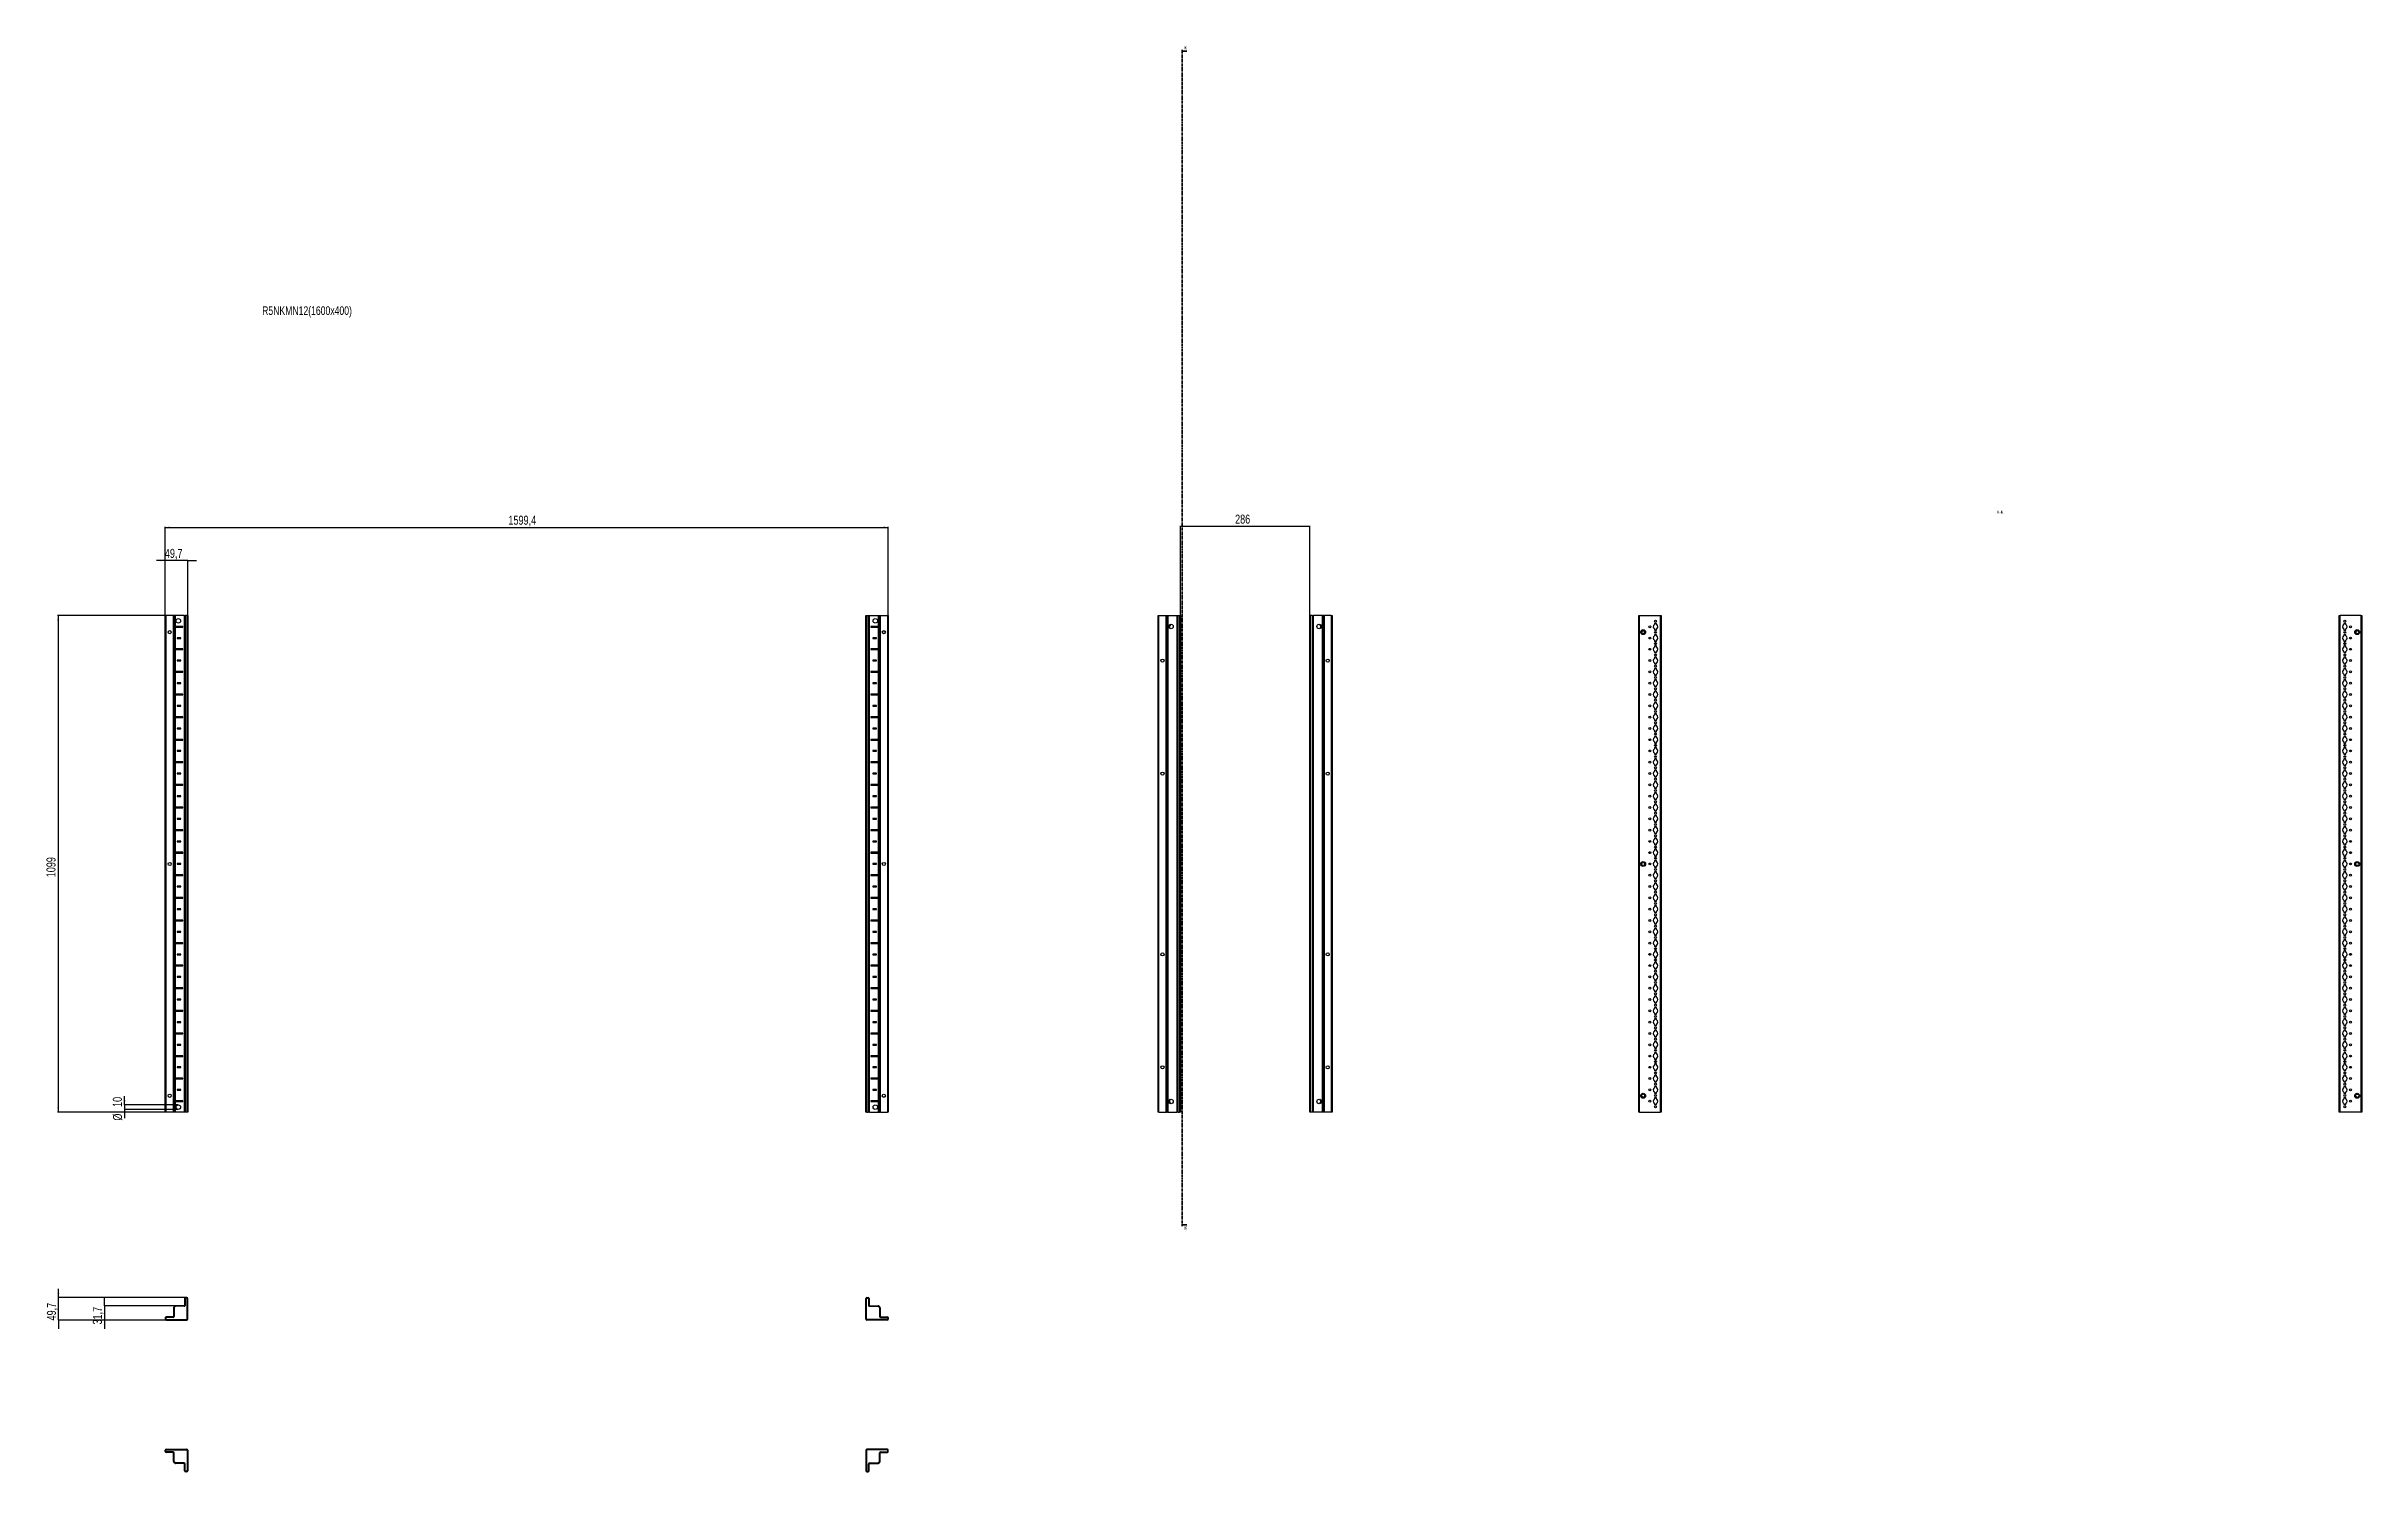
# Model space of a CAD drawing. Header units: millimetres. Extents: x -199 to 4923, y -1647 to 1507.
import ezdxf

# ---------------------------------------------------------------- set-up
doc = ezdxf.new("R2010")
doc.units = ezdxf.units.MM
doc.linetypes.add('CENTER', pattern=[10.16, 6.35, -1.27, 1.27, -1.27])
doc.layers.add('FORMAT', color=7, linetype='Continuous')
doc.styles.add('SLDTEXTSTYLE0', font='TXT', dxfattribs={"width": 0.75})
doc.dimstyles.new('SLDDIMSTYLE0', dxfattribs={"dimtxt": 20, "dimasz": 10, "dimexe": 0, "dimexo": 0.0625, "dimgap": 5, "dimtad": 2, "dimdec": 1, "dimrnd": 1e-09, "dimzin": 12, "dimdsep": 46, "dimtxsty": 'SLDTEXTSTYLE0', "dimsah": 1, "dimcen": 0.09, "dimadec": 0, "dimazin": 3, "dimtfac": 1, "dimtofl": 0, "dimtmove": 0, "dimatfit": 3, "dimfxl": 0, "dimfrac": 2, "dimtolj": 1, "dimtzin": 12, "dimarcsym": 0})
doc.dimstyles.new('SLDDIMSTYLE1', dxfattribs={"dimtxt": 20, "dimasz": 10, "dimexe": 0, "dimexo": 0.0625, "dimgap": 5, "dimtad": 2, "dimdec": 1, "dimrnd": 1e-09, "dimzin": 12, "dimdsep": 46, "dimtxsty": 'SLDTEXTSTYLE0', "dimsah": 1, "dimcen": 0.09, "dimadec": 0, "dimazin": 3, "dimtfac": 1, "dimtmove": 0, "dimatfit": 0, "dimfxl": 0, "dimfrac": 2, "dimtolj": 1, "dimtzin": 12, "dimarcsym": 0})

msp = doc.modelspace()

# ---------------------------------------------------------------- texts
at = {"color": 7, "linetype": 'Continuous', "char_height": 7, "attachment_point": 1, "style": 'SLDTEXTSTYLE0'}
for insert in [(2318.56, 1507.13), (2318.56, -1104.35)]:
    msp.add_mtext('K', dxfattribs=dict(at, insert=insert))
at = {"layer": 'FORMAT', "style": 'SLDTEXTSTYLE0'}
for s, insert, char_height, attachment_point in [('R5NKMN12(1600x400)', (278.18, 931.72), 19.05, 1), ('K-K', (4122.87, 479.8), 7, 2)]:
    msp.add_mtext(s, dxfattribs=dict(at, insert=insert, char_height=char_height, attachment_point=attachment_point))

# ---------------------------------------------------------------- blocks, each defined once
blk = doc.blocks.new('_D')
at = {"layer": 'FORMAT'}
for p, q in [((86.4, 247.2), (-174.2, 247.2)), ((-173.2, 247.2), (-173.2, -851.8)), ((86.4, -851.8), (-174.2, -851.8))]:
    blk.add_line(p, q, dxfattribs=at)
for points in [[(-173.2, 247.2), (-174.7, 237.2), (-171.6, 237.2)], [(-173.2, -851.8), (-171.6, -841.8), (-174.7, -841.8)]]:
    blk.add_solid(points, dxfattribs=at)
at = {"layer": 'FORMAT', "insert": (-198.9, -331.8), "char_height": 20, "attachment_point": 1, "rotation": 90, "style": 'SLDTEXTSTYLE0'}
blk.add_mtext('1099', dxfattribs=at)
blk = doc.blocks.new('_D_1')
at = {"layer": 'FORMAT'}
for p, q in [((64, 247.2), (64, 443.6)), ((64, 442.6), (1663.4, 442.6)), ((1663.4, 247.2), (1663.4, 443.6))]:
    blk.add_line(p, q, dxfattribs=at)
for points in [[(64, 442.6), (74, 441.1), (74, 444.2)], [(1663.4, 442.6), (1653.4, 444.2), (1653.4, 441.1)]]:
    blk.add_solid(points, dxfattribs=at)
at = {"layer": 'FORMAT', "insert": (823, 468.4), "char_height": 20, "attachment_point": 1, "style": 'SLDTEXTSTYLE0'}
blk.add_mtext('1599,4', dxfattribs=at)
blk = doc.blocks.new('_D_2')
at = {"layer": 'FORMAT'}
for p, q in [((64, 369.2), (44.7, 369.2)), ((64, 247.2), (64, 370.2)), ((113.7, 369.2), (64, 369.2)), ((113.7, 247.2), (113.7, 370.2)), ((113.7, 369.2), (132.9, 369.2))]:
    blk.add_line(p, q, dxfattribs=at)
for points in [[(64, 369.2), (54, 370.7), (54, 367.7)], [(113.7, 369.2), (123.7, 367.7), (123.7, 370.7)]]:
    blk.add_solid(points, dxfattribs=at)
at = {"layer": 'FORMAT', "insert": (63, 395), "char_height": 20, "attachment_point": 1, "style": 'SLDTEXTSTYLE0'}
blk.add_mtext('49,7', dxfattribs=at)
blk = doc.blocks.new('_D_3')
at = {"layer": 'FORMAT'}
for p, q in [((-26, -835.3), (-26, -816.1)), ((92.8, -835.3), (-27, -835.3)), ((92.8, -845.3), (-27, -845.3)), ((-26, -835.3), (-26, -845.3)), ((-26, -845.3), (-26, -864.5))]:
    blk.add_line(p, q, dxfattribs=at)
for points in [[(-26, -835.3), (-24.5, -825.3), (-27.6, -825.3)], [(-26, -845.3), (-27.6, -855.3), (-24.5, -855.3)]]:
    blk.add_solid(points, dxfattribs=at)
at = {"layer": 'FORMAT', "char_height": 20, "attachment_point": 1, "rotation": 90, "style": 'SLDTEXTSTYLE0'}
for s, insert in [('10', (-52.1, -840)), ('%%c', (-51.8, -870.2))]:
    blk.add_mtext(s, dxfattribs=dict(at, insert=insert))
blk = doc.blocks.new('_D_4')
at = {"layer": 'FORMAT'}
for p, q in [((2309.7, 247.2), (2309.7, 446)), ((2309.7, 445), (2595.7, 445)), ((2595.7, 247.2), (2595.7, 446))]:
    blk.add_line(p, q, dxfattribs=at)
for points in [[(2309.7, 445), (2319.7, 443.5), (2319.7, 446.5)], [(2595.7, 445), (2585.7, 446.5), (2585.7, 443.5)]]:
    blk.add_solid(points, dxfattribs=at)
at = {"layer": 'FORMAT', "insert": (2430.5, 470.8), "char_height": 20, "attachment_point": 1, "style": 'SLDTEXTSTYLE0'}
blk.add_mtext('286', dxfattribs=at)
blk = doc.blocks.new('_D_5')
at = {"layer": 'FORMAT'}
for p, q in [((108.5, -1261.8), (-173.2, -1261.8)), ((-172.2, -1261.8), (-172.2, -1242.5)), ((-172.2, -1311.5), (-172.2, -1261.8)), ((66, -1311.5), (-173.2, -1311.5)), ((-172.2, -1311.5), (-172.2, -1330.7))]:
    blk.add_line(p, q, dxfattribs=at)
for points in [[(-172.2, -1261.8), (-170.6, -1251.8), (-173.7, -1251.8)], [(-172.2, -1311.5), (-173.7, -1321.5), (-170.6, -1321.5)]]:
    blk.add_solid(points, dxfattribs=at)
at = {"layer": 'FORMAT', "insert": (-197.9, -1312.5), "char_height": 20, "attachment_point": 1, "rotation": 90, "style": 'SLDTEXTSTYLE0'}
blk.add_mtext('49,7', dxfattribs=at)
blk = doc.blocks.new('_D_6')
at = {"layer": 'FORMAT'}
for p, q in [((86.4, -1279.8), (-71.5, -1279.8)), ((-70.5, -1279.8), (-70.5, -1260.5)), ((-70.5, -1279.8), (-70.5, -1311.5)), ((66, -1311.5), (-71.5, -1311.5)), ((-70.5, -1311.5), (-70.5, -1330.7))]:
    blk.add_line(p, q, dxfattribs=at)
for points in [[(-70.5, -1279.8), (-69, -1269.8), (-72.1, -1269.8)], [(-70.5, -1311.5), (-72.1, -1321.5), (-69, -1321.5)]]:
    blk.add_solid(points, dxfattribs=at)
at = {"layer": 'FORMAT', "insert": (-96.3, -1321.5), "char_height": 20, "attachment_point": 1, "rotation": 90, "style": 'SLDTEXTSTYLE0'}
blk.add_mtext('31,7', dxfattribs=at)

# ---------------------------------------------------------------- dimensions: what is measured, and where the dimension line sits
at = {"layer": 'FORMAT'}
for base, p1, p2, angle, dimstyle, picture, middle in [((1663.38, 442.62), (63.98, 247.21), (1663.38, 247.21), 0, 'SLDDIMSTYLE0', '_D_1', (863.68, 442.62)), ((2595.65, 445), (2309.65, 247.21), (2595.65, 247.21), 0, 'SLDDIMSTYLE0', '_D_4', (2452.65, 445)), ((-173.15, -851.79), (86.42, 247.21), (86.42, -851.79), 90, 'SLDDIMSTYLE0', '_D', (-173.15, -302.29)), ((-172.17, -1261.77), (65.98, -1311.47), (108.48, -1261.77), 90, 'SLDDIMSTYLE1', '_D_5', (-172.17, -1286.62)), ((-70.54, -1311.47), (86.42, -1279.77), (65.98, -1311.47), 90, 'SLDDIMSTYLE1', '_D_6', (-70.54, -1295.62))]:
    dim = msp.add_linear_dim(base=base, p1=p1, p2=p2, angle=angle, dimstyle=dimstyle, dxfattribs=at)
    dim.commit()
    dim.dimension.update_dxf_attribs({"geometry": picture, "text_midpoint": middle, "dimtype": 160})
dim = msp.add_linear_dim(base=(63.98, 369.21), p1=(113.68, 247.21), p2=(63.98, 247.21), dimstyle='SLDDIMSTYLE1', dxfattribs=at)
dim.commit()
dim.dimension.update_dxf_attribs({"geometry": '_D_2', "text_midpoint": (88.83, 369.21), "dimtype": 160})
dim = msp.add_linear_dim(base=(-26.02, -845.29), p1=(92.83, -835.29), p2=(92.83, -845.29), angle=90, text='%%c<>', dimstyle='SLDDIMSTYLE1', dxfattribs=at)
dim.commit()
dim.dimension.update_dxf_attribs({"geometry": '_D_3', "text_midpoint": (-26.02, -840.29), "dimtype": 160})

# ---------------------------------------------------------------- linework, layer by layer
at = {"color": 7, "linetype": 'CENTER', "lineweight": 35}
msp.add_line((2313.38, 1499.09), (2313.38, -1103.67), dxfattribs=at)
at = {"color": 7, "linetype": 'Continuous', "lineweight": 35}
for p, q in [((2324.02, 1496.09), (2313.38, 1496.09)), ((2324.02, -1100.67), (2313.38, -1100.67))]:
    msp.add_line(p, q, dxfattribs=at)
at = {"color": 7, "linetype": 'Continuous', "lineweight": 25}
for p, q in [((63.98, -851.79), (63.98, 247.21)), ((63.98, 247.21), (65.98, 247.21)), ((81.33, 247.21), (65.98, 247.21)), ((81.33, 247.21), (81.98, 247.21)), ((81.98, -851.79), (81.98, 247.21)), ((81.98, 247.21), (82.56, 247.21)), ((83.77, 247.21), (82.56, 247.21)), ((83.77, -851.79), (83.77, 247.21)), ((83.8, 247.21), (83.77, 247.21)), ((83.8, -851.79), (83.8, 247.21)), ((85.01, 247.21), (83.8, 247.21)), ((85.01, 247.21), (86.42, 247.21)), ((85.93, 223.35), (85.93, 222.06)), ((86.58, 222.71), (85.93, 223.35)), ((86.58, 222.71), (85.93, 222.06)), ((105.83, 247.21), (86.42, 247.21)), ((102.83, 223.46), (86.42, 223.46)), ((86.42, 221.96), (102.83, 221.96)), ((102.08, 222.71), (86.58, 222.71)), ((102.08, 222.71), (102.83, 223.46)), ((102.08, 222.71), (102.83, 221.96)), ((102.83, 221.96), (102.83, 223.46)), ((105.83, 247.21), (106.48, 247.21)), ((106.48, -851.79), (106.48, 247.21)), ((106.48, 247.21), (108.48, 247.21)), ((111.68, 247.21), (108.48, 247.21)), ((111.68, 247.21), (113.68, 247.21)), ((113.68, 247.21), (113.68, -851.79)), ((1613.68, -851.79), (1613.68, 247.21)), ((1613.68, 247.21), (1615.68, 247.21)), ((1615.68, 247.21), (1618.88, 247.21)), ((1618.88, 247.21), (1620.88, 247.21)), ((1620.88, 247.21), (1620.88, -851.79)), ((1620.88, 247.21), (1621.53, 247.21)), ((1621.53, 247.21), (1640.93, 247.21)), ((1640.93, 223.46), (1624.53, 223.46)), ((1624.53, 223.46), (1624.53, 221.96)), ((1625.28, 222.71), (1624.53, 223.46)), ((1625.28, 222.71), (1624.53, 221.96)), ((1624.53, 221.96), (1640.93, 221.96)), ((1625.28, 222.71), (1640.78, 222.71)), ((1640.78, 222.71), (1641.42, 223.35)), ((1640.78, 222.71), (1641.42, 222.06)), ((1640.93, 247.21), (1642.34, 247.21)), ((1641.42, 222.06), (1641.42, 223.35)), ((1642.34, 247.21), (1643.55, 247.21)), ((1643.55, 247.21), (1643.55, -851.79)), ((1643.55, 247.21), (1643.58, 247.21)), ((1643.58, 247.21), (1643.58, -851.79)), ((1643.58, 247.21), (1644.79, 247.21)), ((1644.79, 247.21), (1645.38, 247.21)), ((1645.38, 247.21), (1645.38, -851.79)), ((1645.38, 247.21), (1646.03, 247.21)), ((1646.03, 247.21), (1661.38, 247.21)), ((1661.38, 247.21), (1663.38, 247.21)), ((1663.38, 247.21), (1663.38, -851.79)), ((2259.95, -851.79), (2259.95, 247.21)), ((2259.95, 247.21), (2261.95, 247.21)), ((2261.95, 247.21), (2277.3, 247.21)), ((2277.3, 247.21), (2277.95, 247.21)), ((2277.95, 223.46), (2277.95, 247.21)), ((2277.95, 247.21), (2278.54, 247.21)), ((2278.01, 223.35), (2277.95, 223.46)), ((2277.95, 223.46), (2277.95, 221.96)), ((2277.95, 221.96), (2278.01, 222.06)), ((2277.95, 173.46), (2277.95, 221.96)), ((2278.01, 222.06), (2278.01, 223.35)), ((2278.54, 247.21), (2279.75, 247.21)), ((2279.75, 247.21), (2279.75, -851.79)), ((2279.75, 247.21), (2279.78, 247.21)), ((2279.78, 247.21), (2279.78, -851.79)), ((2279.78, 247.21), (2280.99, 247.21)), ((2280.99, 247.21), (2282.4, 247.21)), ((2282.4, 247.21), (2301.8, 247.21)), ((2288, 227.73), (2288, 228.14)), ((2301.8, 247.21), (2302.45, 247.21)), ((2302.45, -851.79), (2302.45, 247.21)), ((2302.45, 247.21), (2304.45, 247.21)), ((2304.45, 247.21), (2307.65, 247.21)), ((2307.65, 247.21), (2309.65, 247.21)), ((2309.65, 247.21), (2309.65, -851.79)), ((2595.65, -851.79), (2595.65, 247.21)), ((2595.65, 247.21), (2597.65, 247.21)), ((2600.85, 247.21), (2597.65, 247.21)), ((2600.85, 247.21), (2602.85, 247.21)), ((2602.85, 247.21), (2602.85, -851.79)), ((2602.85, 247.21), (2603.5, 247.21)), ((2622.91, 247.21), (2603.5, 247.21)), ((2617.3, 228.14), (2617.3, 227.73)), ((2622.91, 247.21), (2624.32, 247.21)), ((2625.53, 247.21), (2624.32, 247.21)), ((2625.53, -851.79), (2625.53, 247.21)), ((2625.56, 247.21), (2625.53, 247.21)), ((2625.56, -851.79), (2625.56, 247.21)), ((2626.77, 247.21), (2625.56, 247.21)), ((2626.77, 247.21), (2627.35, 247.21)), ((2627.35, 223.46), (2627.29, 223.35)), ((2627.29, 223.35), (2627.29, 222.06)), ((2627.29, 222.06), (2627.35, 221.96)), ((2627.35, 247.21), (2627.35, 223.46)), ((2627.35, 247.21), (2628, 247.21)), ((2627.35, 221.96), (2627.35, 223.46)), ((2627.35, 221.96), (2627.35, 173.46)), ((2643.35, 247.21), (2628, 247.21)), ((2643.35, 247.21), (2645.35, 247.21)), ((2645.35, 247.21), (2645.35, -851.79)), ((3323.24, -851.79), (3323.24, 247.21)), ((3323.24, 247.21), (3325.24, 247.21)), ((3325.24, 247.21), (3370.94, 247.21)), ((3358.29, 229.61), (3358.29, 227.73)), ((3358.29, 217.68), (3358.29, 215.81)), ((3362.39, 230.11), (3358.79, 230.11)), ((3358.79, 215.31), (3362.39, 215.31)), ((3362.39, 205.11), (3358.79, 205.11)), ((3362.89, 227.73), (3362.89, 229.61)), ((3362.89, 215.81), (3362.89, 217.68)), ((3370.94, 247.21), (3372.94, 247.21)), ((3372.94, 247.21), (3372.94, -851.79)), ((4872.94, -851.79), (4872.94, 247.21)), ((4872.94, 247.21), (4874.94, 247.21)), ((4920.64, 247.21), (4874.94, 247.21)), ((4882.99, 229.61), (4882.99, 227.73)), ((4882.99, 217.68), (4882.99, 215.81)), ((4887.09, 230.11), (4883.49, 230.11)), ((4883.49, 215.31), (4887.09, 215.31)), ((4887.09, 205.11), (4883.49, 205.11)), ((4887.59, 227.73), (4887.59, 229.61)), ((4887.59, 215.81), (4887.59, 217.68)), ((4920.64, 247.21), (4922.64, 247.21)), ((4922.64, 247.21), (4922.64, -851.79)), ((85.93, 173.35), (85.93, 172.06)), ((86.58, 172.71), (85.93, 173.35)), ((86.58, 172.71), (85.93, 172.06)), ((102.83, 173.46), (86.42, 173.46)), ((86.42, 171.96), (102.83, 171.96)), ((102.08, 172.71), (86.58, 172.71)), ((98.33, 198.46), (90.33, 198.46)), ((90.33, 198.46), (90.33, 196.96)), ((91.08, 197.71), (90.33, 198.46)), ((91.08, 197.71), (90.33, 196.96)), ((90.33, 196.96), (98.33, 196.96)), ((97.58, 197.71), (91.08, 197.71)), ((97.58, 197.71), (98.33, 198.46)), ((97.58, 197.71), (98.33, 196.96)), ((98.33, 196.96), (98.33, 198.46)), ((102.08, 172.71), (102.83, 173.46)), ((102.08, 172.71), (102.83, 171.96)), ((102.83, 171.96), (102.83, 173.46)), ((1640.93, 173.46), (1624.53, 173.46)), ((1624.53, 173.46), (1624.53, 171.96)), ((1625.28, 172.71), (1624.53, 173.46)), ((1625.28, 172.71), (1624.53, 171.96)), ((1624.53, 171.96), (1640.93, 171.96)), ((1625.28, 172.71), (1640.78, 172.71)), ((1637.03, 198.46), (1629.03, 198.46)), ((1629.03, 198.46), (1629.03, 196.96)), ((1629.78, 197.71), (1629.03, 198.46)), ((1629.78, 197.71), (1629.03, 196.96)), ((1629.03, 196.96), (1637.03, 196.96)), ((1629.78, 197.71), (1636.28, 197.71)), ((1636.28, 197.71), (1637.03, 198.46)), ((1636.28, 197.71), (1637.03, 196.96)), ((1637.03, 196.96), (1637.03, 198.46)), ((1640.78, 172.71), (1641.42, 173.35)), ((1640.78, 172.71), (1641.42, 172.06)), ((1641.42, 172.06), (1641.42, 173.35)), ((2278.01, 173.35), (2277.95, 173.46)), ((2277.95, 173.46), (2277.95, 171.96)), ((2277.95, 171.96), (2278.01, 172.06)), ((2277.95, 123.46), (2277.95, 171.96)), ((2278.01, 172.06), (2278.01, 173.35)), ((2627.35, 173.46), (2627.29, 173.35)), ((2627.29, 173.35), (2627.29, 172.06)), ((2627.29, 172.06), (2627.35, 171.96)), ((2627.35, 171.96), (2627.35, 173.46)), ((2627.35, 171.96), (2627.35, 123.46)), ((3358.29, 204.61), (3358.29, 202.73)), ((3358.29, 192.68), (3358.29, 190.81)), ((3358.29, 179.61), (3358.29, 177.73)), ((3358.29, 167.68), (3358.29, 165.81)), ((3358.29, 154.61), (3358.29, 152.73)), ((3358.79, 190.31), (3362.39, 190.31)), ((3362.39, 180.11), (3358.79, 180.11)), ((3358.79, 165.31), (3362.39, 165.31)), ((3362.39, 155.11), (3358.79, 155.11)), ((3362.89, 202.73), (3362.89, 204.61)), ((3362.89, 190.81), (3362.89, 192.68)), ((3362.89, 177.73), (3362.89, 179.61)), ((3362.89, 165.81), (3362.89, 167.68)), ((3362.89, 152.73), (3362.89, 154.61)), ((4882.99, 204.61), (4882.99, 202.73)), ((4882.99, 192.68), (4882.99, 190.81)), ((4882.99, 179.61), (4882.99, 177.73)), ((4882.99, 167.68), (4882.99, 165.81)), ((4882.99, 154.61), (4882.99, 152.73)), ((4883.49, 190.31), (4887.09, 190.31)), ((4887.09, 180.11), (4883.49, 180.11)), ((4883.49, 165.31), (4887.09, 165.31)), ((4887.09, 155.11), (4883.49, 155.11)), ((4887.59, 202.73), (4887.59, 204.61)), ((4887.59, 190.81), (4887.59, 192.68)), ((4887.59, 177.73), (4887.59, 179.61)), ((4887.59, 165.81), (4887.59, 167.68)), ((4887.59, 152.73), (4887.59, 154.61)), ((85.93, 123.35), (85.93, 122.06)), ((86.58, 122.71), (85.93, 123.35)), ((86.58, 122.71), (85.93, 122.06)), ((102.83, 123.46), (86.42, 123.46)), ((86.42, 121.96), (102.83, 121.96)), ((102.08, 122.71), (86.58, 122.71)), ((98.33, 148.46), (90.33, 148.46)), ((90.33, 148.46), (90.33, 146.96)), ((91.08, 147.71), (90.33, 148.46)), ((91.08, 147.71), (90.33, 146.96)), ((90.33, 146.96), (98.33, 146.96)), ((97.58, 147.71), (91.08, 147.71)), ((97.58, 147.71), (98.33, 148.46)), ((97.58, 147.71), (98.33, 146.96)), ((98.33, 146.96), (98.33, 148.46)), ((102.08, 122.71), (102.83, 123.46)), ((102.08, 122.71), (102.83, 121.96)), ((102.83, 121.96), (102.83, 123.46)), ((1640.93, 123.46), (1624.53, 123.46)), ((1624.53, 123.46), (1624.53, 121.96)), ((1625.28, 122.71), (1624.53, 123.46)), ((1625.28, 122.71), (1624.53, 121.96)), ((1624.53, 121.96), (1640.93, 121.96)), ((1625.28, 122.71), (1640.78, 122.71)), ((1637.03, 148.46), (1629.03, 148.46)), ((1629.03, 148.46), (1629.03, 146.96)), ((1629.78, 147.71), (1629.03, 148.46)), ((1629.78, 147.71), (1629.03, 146.96)), ((1629.03, 146.96), (1637.03, 146.96)), ((1629.78, 147.71), (1636.28, 147.71)), ((1636.28, 147.71), (1637.03, 148.46)), ((1636.28, 147.71), (1637.03, 146.96)), ((1637.03, 146.96), (1637.03, 148.46)), ((1640.78, 122.71), (1641.42, 123.35)), ((1640.78, 122.71), (1641.42, 122.06)), ((1641.42, 122.06), (1641.42, 123.35)), ((2278.01, 123.35), (2277.95, 123.46)), ((2277.95, 123.46), (2277.95, 121.96)), ((2277.95, 121.96), (2278.01, 122.06)), ((2277.95, 73.46), (2277.95, 121.96)), ((2278.01, 122.06), (2278.01, 123.35)), ((2627.35, 123.46), (2627.29, 123.35)), ((2627.29, 123.35), (2627.29, 122.06)), ((2627.29, 122.06), (2627.35, 121.96)), ((2627.35, 121.96), (2627.35, 123.46)), ((2627.35, 121.96), (2627.35, 73.46)), ((3358.29, 142.68), (3358.29, 140.81)), ((3358.29, 129.61), (3358.29, 127.73)), ((3358.29, 117.68), (3358.29, 115.81)), ((3358.29, 104.61), (3358.29, 102.73)), ((3358.79, 140.31), (3362.39, 140.31)), ((3362.39, 130.11), (3358.79, 130.11)), ((3358.79, 115.31), (3362.39, 115.31)), ((3362.39, 105.11), (3358.79, 105.11)), ((3362.89, 140.81), (3362.89, 142.68)), ((3362.89, 127.73), (3362.89, 129.61)), ((3362.89, 115.81), (3362.89, 117.68)), ((3362.89, 102.73), (3362.89, 104.61)), ((4882.99, 142.68), (4882.99, 140.81)), ((4882.99, 129.61), (4882.99, 127.73)), ((4882.99, 117.68), (4882.99, 115.81)), ((4882.99, 104.61), (4882.99, 102.73)), ((4883.49, 140.31), (4887.09, 140.31)), ((4887.09, 130.11), (4883.49, 130.11)), ((4883.49, 115.31), (4887.09, 115.31)), ((4887.09, 105.11), (4883.49, 105.11)), ((4887.59, 140.81), (4887.59, 142.68)), ((4887.59, 127.73), (4887.59, 129.61)), ((4887.59, 115.81), (4887.59, 117.68)), ((4887.59, 102.73), (4887.59, 104.61)), ((85.93, 73.35), (85.93, 72.06)), ((86.58, 72.71), (85.93, 73.35)), ((86.58, 72.71), (85.93, 72.06)), ((102.83, 73.46), (86.42, 73.46)), ((86.42, 71.96), (102.83, 71.96)), ((102.08, 72.71), (86.58, 72.71)), ((98.33, 98.46), (90.33, 98.46)), ((90.33, 98.46), (90.33, 96.96)), ((91.08, 97.71), (90.33, 98.46)), ((91.08, 97.71), (90.33, 96.96)), ((90.33, 96.96), (98.33, 96.96)), ((97.58, 97.71), (91.08, 97.71)), ((97.58, 97.71), (98.33, 98.46)), ((97.58, 97.71), (98.33, 96.96)), ((98.33, 96.96), (98.33, 98.46)), ((102.08, 72.71), (102.83, 73.46)), ((102.08, 72.71), (102.83, 71.96)), ((102.83, 71.96), (102.83, 73.46)), ((1640.93, 73.46), (1624.53, 73.46)), ((1624.53, 73.46), (1624.53, 71.96)), ((1625.28, 72.71), (1624.53, 73.46)), ((1625.28, 72.71), (1624.53, 71.96)), ((1624.53, 71.96), (1640.93, 71.96)), ((1625.28, 72.71), (1640.78, 72.71)), ((1637.03, 98.46), (1629.03, 98.46)), ((1629.03, 98.46), (1629.03, 96.96)), ((1629.78, 97.71), (1629.03, 98.46)), ((1629.78, 97.71), (1629.03, 96.96)), ((1629.03, 96.96), (1637.03, 96.96)), ((1629.78, 97.71), (1636.28, 97.71)), ((1636.28, 97.71), (1637.03, 98.46)), ((1636.28, 97.71), (1637.03, 96.96)), ((1637.03, 96.96), (1637.03, 98.46)), ((1640.78, 72.71), (1641.42, 73.35)), ((1640.78, 72.71), (1641.42, 72.06)), ((1641.42, 72.06), (1641.42, 73.35)), ((2278.01, 73.35), (2277.95, 73.46)), ((2277.95, 73.46), (2277.95, 71.96)), ((2277.95, 71.96), (2278.01, 72.06)), ((2277.95, 23.46), (2277.95, 71.96)), ((2278.01, 72.06), (2278.01, 73.35)), ((2627.35, 73.46), (2627.29, 73.35)), ((2627.29, 73.35), (2627.29, 72.06)), ((2627.29, 72.06), (2627.35, 71.96)), ((2627.35, 71.96), (2627.35, 73.46)), ((2627.35, 71.96), (2627.35, 23.46)), ((3358.29, 92.68), (3358.29, 90.81)), ((3358.29, 79.61), (3358.29, 77.73)), ((3358.29, 67.68), (3358.29, 65.81)), ((3358.29, 54.61), (3358.29, 52.73)), ((3358.79, 90.31), (3362.39, 90.31)), ((3362.39, 80.11), (3358.79, 80.11)), ((3358.79, 65.31), (3362.39, 65.31)), ((3362.39, 55.11), (3358.79, 55.11)), ((3362.89, 90.81), (3362.89, 92.68)), ((3362.89, 77.73), (3362.89, 79.61)), ((3362.89, 65.81), (3362.89, 67.68)), ((3362.89, 52.73), (3362.89, 54.61)), ((4882.99, 92.68), (4882.99, 90.81)), ((4882.99, 79.61), (4882.99, 77.73)), ((4882.99, 67.68), (4882.99, 65.81)), ((4882.99, 54.61), (4882.99, 52.73)), ((4883.49, 90.31), (4887.09, 90.31)), ((4887.09, 80.11), (4883.49, 80.11)), ((4883.49, 65.31), (4887.09, 65.31)), ((4887.09, 55.11), (4883.49, 55.11)), ((4887.59, 90.81), (4887.59, 92.68)), ((4887.59, 77.73), (4887.59, 79.61)), ((4887.59, 65.81), (4887.59, 67.68)), ((4887.59, 52.73), (4887.59, 54.61)), ((85.93, 23.35), (85.93, 22.06)), ((86.58, 22.71), (85.93, 23.35)), ((86.58, 22.71), (85.93, 22.06)), ((102.83, 23.46), (86.42, 23.46)), ((86.42, 21.96), (102.83, 21.96)), ((102.08, 22.71), (86.58, 22.71)), ((98.33, 48.46), (90.33, 48.46)), ((90.33, 48.46), (90.33, 46.96)), ((91.08, 47.71), (90.33, 48.46)), ((91.08, 47.71), (90.33, 46.96)), ((90.33, 46.96), (98.33, 46.96)), ((97.58, 47.71), (91.08, 47.71)), ((97.58, 47.71), (98.33, 48.46)), ((97.58, 47.71), (98.33, 46.96)), ((98.33, 46.96), (98.33, 48.46)), ((102.08, 22.71), (102.83, 23.46)), ((102.08, 22.71), (102.83, 21.96)), ((102.83, 21.96), (102.83, 23.46)), ((1640.93, 23.46), (1624.53, 23.46)), ((1624.53, 23.46), (1624.53, 21.96)), ((1625.28, 22.71), (1624.53, 23.46)), ((1625.28, 22.71), (1624.53, 21.96)), ((1624.53, 21.96), (1640.93, 21.96)), ((1625.28, 22.71), (1640.78, 22.71)), ((1637.03, 48.46), (1629.03, 48.46)), ((1629.03, 48.46), (1629.03, 46.96)), ((1629.78, 47.71), (1629.03, 48.46)), ((1629.78, 47.71), (1629.03, 46.96)), ((1629.03, 46.96), (1637.03, 46.96)), ((1629.78, 47.71), (1636.28, 47.71)), ((1636.28, 47.71), (1637.03, 48.46)), ((1636.28, 47.71), (1637.03, 46.96)), ((1637.03, 46.96), (1637.03, 48.46)), ((1640.78, 22.71), (1641.42, 23.35)), ((1640.78, 22.71), (1641.42, 22.06)), ((1641.42, 22.06), (1641.42, 23.35)), ((2278.01, 23.35), (2277.95, 23.46)), ((2277.95, 23.46), (2277.95, 21.96)), ((2277.95, 21.96), (2278.01, 22.06)), ((2277.95, -26.54), (2277.95, 21.96)), ((2278.01, 22.06), (2278.01, 23.35)), ((2627.35, 23.46), (2627.29, 23.35)), ((2627.29, 23.35), (2627.29, 22.06)), ((2627.29, 22.06), (2627.35, 21.96)), ((2627.35, 21.96), (2627.35, 23.46)), ((2627.35, 21.96), (2627.35, -26.54)), ((3358.29, 42.68), (3358.29, 40.81)), ((3358.29, 29.61), (3358.29, 27.73)), ((3358.29, 17.68), (3358.29, 15.81)), ((3358.29, 4.61), (3358.29, 2.73)), ((3358.79, 40.31), (3362.39, 40.31)), ((3362.39, 30.11), (3358.79, 30.11)), ((3358.79, 15.31), (3362.39, 15.31)), ((3362.39, 5.11), (3358.79, 5.11)), ((3362.89, 40.81), (3362.89, 42.68)), ((3362.89, 27.73), (3362.89, 29.61)), ((3362.89, 15.81), (3362.89, 17.68)), ((3362.89, 2.73), (3362.89, 4.61)), ((4882.99, 42.68), (4882.99, 40.81)), ((4882.99, 29.61), (4882.99, 27.73)), ((4882.99, 17.68), (4882.99, 15.81)), ((4882.99, 4.61), (4882.99, 2.73)), ((4883.49, 40.31), (4887.09, 40.31)), ((4887.09, 30.11), (4883.49, 30.11)), ((4883.49, 15.31), (4887.09, 15.31)), ((4887.09, 5.11), (4883.49, 5.11)), ((4887.59, 40.81), (4887.59, 42.68)), ((4887.59, 27.73), (4887.59, 29.61)), ((4887.59, 15.81), (4887.59, 17.68)), ((4887.59, 2.73), (4887.59, 4.61)), ((85.93, -26.65), (85.93, -27.94)), ((86.58, -27.29), (85.93, -26.65)), ((86.58, -27.29), (85.93, -27.94)), ((102.83, -26.54), (86.42, -26.54)), ((86.42, -28.04), (102.83, -28.04)), ((102.08, -27.29), (86.58, -27.29)), ((98.33, -1.54), (90.33, -1.54)), ((90.33, -1.54), (90.33, -3.04)), ((91.08, -2.29), (90.33, -1.54)), ((91.08, -2.29), (90.33, -3.04)), ((90.33, -3.04), (98.33, -3.04)), ((97.58, -2.29), (91.08, -2.29)), ((97.58, -2.29), (98.33, -1.54)), ((97.58, -2.29), (98.33, -3.04)), ((98.33, -3.04), (98.33, -1.54)), ((102.08, -27.29), (102.83, -26.54)), ((102.08, -27.29), (102.83, -28.04)), ((102.83, -28.04), (102.83, -26.54)), ((1640.93, -26.54), (1624.53, -26.54)), ((1624.53, -26.54), (1624.53, -28.04)), ((1625.28, -27.29), (1624.53, -26.54)), ((1625.28, -27.29), (1624.53, -28.04)), ((1624.53, -28.04), (1640.93, -28.04)), ((1625.28, -27.29), (1640.78, -27.29)), ((1637.03, -1.54), (1629.03, -1.54)), ((1629.03, -1.54), (1629.03, -3.04)), ((1629.78, -2.29), (1629.03, -1.54)), ((1629.78, -2.29), (1629.03, -3.04)), ((1629.03, -3.04), (1637.03, -3.04)), ((1629.78, -2.29), (1636.28, -2.29)), ((1636.28, -2.29), (1637.03, -1.54)), ((1636.28, -2.29), (1637.03, -3.04)), ((1637.03, -3.04), (1637.03, -1.54)), ((1640.78, -27.29), (1641.42, -26.65)), ((1640.78, -27.29), (1641.42, -27.94)), ((1641.42, -27.94), (1641.42, -26.65)), ((2278.01, -26.65), (2277.95, -26.54)), ((2277.95, -26.54), (2277.95, -28.04)), ((2277.95, -28.04), (2278.01, -27.94)), ((2277.95, -76.54), (2277.95, -28.04)), ((2278.01, -27.94), (2278.01, -26.65)), ((2627.35, -26.54), (2627.29, -26.65)), ((2627.29, -26.65), (2627.29, -27.94)), ((2627.29, -27.94), (2627.35, -28.04)), ((2627.35, -28.04), (2627.35, -26.54)), ((2627.35, -28.04), (2627.35, -76.54)), ((3358.29, -7.32), (3358.29, -9.19)), ((3358.29, -20.39), (3358.29, -22.27)), ((3358.29, -32.32), (3358.29, -34.19)), ((3358.29, -45.39), (3358.29, -47.27)), ((3358.79, -9.69), (3362.39, -9.69)), ((3362.39, -19.89), (3358.79, -19.89)), ((3358.79, -34.69), (3362.39, -34.69)), ((3362.39, -44.89), (3358.79, -44.89)), ((3362.89, -9.19), (3362.89, -7.32)), ((3362.89, -22.27), (3362.89, -20.39)), ((3362.89, -34.19), (3362.89, -32.32)), ((3362.89, -47.27), (3362.89, -45.39)), ((4882.99, -7.32), (4882.99, -9.19)), ((4882.99, -20.39), (4882.99, -22.27)), ((4882.99, -32.32), (4882.99, -34.19)), ((4882.99, -45.39), (4882.99, -47.27)), ((4883.49, -9.69), (4887.09, -9.69)), ((4887.09, -19.89), (4883.49, -19.89)), ((4883.49, -34.69), (4887.09, -34.69)), ((4887.09, -44.89), (4883.49, -44.89)), ((4887.59, -9.19), (4887.59, -7.32)), ((4887.59, -22.27), (4887.59, -20.39)), ((4887.59, -34.19), (4887.59, -32.32)), ((4887.59, -47.27), (4887.59, -45.39)), ((85.93, -76.65), (85.93, -77.94)), ((86.58, -77.29), (85.93, -76.65)), ((86.58, -77.29), (85.93, -77.94)), ((102.83, -76.54), (86.42, -76.54)), ((86.42, -78.04), (102.83, -78.04)), ((102.08, -77.29), (86.58, -77.29)), ((98.33, -51.54), (90.33, -51.54)), ((90.33, -51.54), (90.33, -53.04)), ((91.08, -52.29), (90.33, -51.54)), ((91.08, -52.29), (90.33, -53.04)), ((90.33, -53.04), (98.33, -53.04)), ((98.33, -101.54), (90.33, -101.54)), ((90.33, -101.54), (90.33, -103.04)), ((91.08, -102.29), (90.33, -101.54)), ((91.08, -102.29), (90.33, -103.04)), ((97.58, -52.29), (91.08, -52.29)), ((97.58, -102.29), (91.08, -102.29)), ((97.58, -52.29), (98.33, -51.54)), ((97.58, -52.29), (98.33, -53.04)), ((97.58, -102.29), (98.33, -101.54)), ((97.58, -102.29), (98.33, -103.04)), ((98.33, -53.04), (98.33, -51.54)), ((98.33, -103.04), (98.33, -101.54)), ((102.08, -77.29), (102.83, -76.54)), ((102.08, -77.29), (102.83, -78.04)), ((102.83, -78.04), (102.83, -76.54)), ((1640.93, -76.54), (1624.53, -76.54)), ((1624.53, -76.54), (1624.53, -78.04)), ((1625.28, -77.29), (1624.53, -76.54)), ((1625.28, -77.29), (1624.53, -78.04)), ((1624.53, -78.04), (1640.93, -78.04)), ((1625.28, -77.29), (1640.78, -77.29)), ((1637.03, -51.54), (1629.03, -51.54)), ((1629.03, -51.54), (1629.03, -53.04)), ((1629.78, -52.29), (1629.03, -51.54)), ((1629.78, -52.29), (1629.03, -53.04)), ((1629.03, -53.04), (1637.03, -53.04)), ((1637.03, -101.54), (1629.03, -101.54)), ((1629.03, -101.54), (1629.03, -103.04)), ((1629.78, -102.29), (1629.03, -101.54)), ((1629.78, -102.29), (1629.03, -103.04)), ((1629.78, -52.29), (1636.28, -52.29)), ((1629.78, -102.29), (1636.28, -102.29)), ((1636.28, -52.29), (1637.03, -51.54)), ((1636.28, -52.29), (1637.03, -53.04)), ((1636.28, -102.29), (1637.03, -101.54)), ((1636.28, -102.29), (1637.03, -103.04)), ((1637.03, -53.04), (1637.03, -51.54)), ((1637.03, -103.04), (1637.03, -101.54)), ((1640.78, -77.29), (1641.42, -76.65)), ((1640.78, -77.29), (1641.42, -77.94)), ((1641.42, -77.94), (1641.42, -76.65)), ((2278.01, -76.65), (2277.95, -76.54)), ((2277.95, -76.54), (2277.95, -78.04)), ((2277.95, -78.04), (2278.01, -77.94)), ((2277.95, -126.54), (2277.95, -78.04)), ((2278.01, -77.94), (2278.01, -76.65)), ((2627.35, -76.54), (2627.29, -76.65)), ((2627.29, -76.65), (2627.29, -77.94)), ((2627.29, -77.94), (2627.35, -78.04)), ((2627.35, -78.04), (2627.35, -76.54)), ((2627.35, -78.04), (2627.35, -126.54)), ((3358.29, -57.32), (3358.29, -59.19)), ((3358.29, -70.39), (3358.29, -72.27)), ((3358.29, -82.32), (3358.29, -84.19)), ((3358.29, -95.39), (3358.29, -97.27)), ((3358.79, -59.69), (3362.39, -59.69)), ((3362.39, -69.89), (3358.79, -69.89)), ((3358.79, -84.69), (3362.39, -84.69)), ((3362.39, -94.89), (3358.79, -94.89)), ((3362.89, -59.19), (3362.89, -57.32)), ((3362.89, -72.27), (3362.89, -70.39)), ((3362.89, -84.19), (3362.89, -82.32)), ((3362.89, -97.27), (3362.89, -95.39)), ((4882.99, -57.32), (4882.99, -59.19)), ((4882.99, -70.39), (4882.99, -72.27)), ((4882.99, -82.32), (4882.99, -84.19)), ((4882.99, -95.39), (4882.99, -97.27)), ((4883.49, -59.69), (4887.09, -59.69)), ((4887.09, -69.89), (4883.49, -69.89)), ((4883.49, -84.69), (4887.09, -84.69)), ((4887.09, -94.89), (4883.49, -94.89)), ((4887.59, -59.19), (4887.59, -57.32)), ((4887.59, -72.27), (4887.59, -70.39)), ((4887.59, -84.19), (4887.59, -82.32)), ((4887.59, -97.27), (4887.59, -95.39)), ((85.93, -126.65), (85.93, -127.94)), ((86.58, -127.29), (85.93, -126.65)), ((86.58, -127.29), (85.93, -127.94)), ((102.83, -126.54), (86.42, -126.54)), ((86.42, -128.04), (102.83, -128.04)), ((102.08, -127.29), (86.58, -127.29)), ((90.33, -103.04), (98.33, -103.04)), ((98.33, -151.54), (90.33, -151.54)), ((90.33, -151.54), (90.33, -153.04)), ((91.08, -152.29), (90.33, -151.54)), ((91.08, -152.29), (90.33, -153.04)), ((90.33, -153.04), (98.33, -153.04)), ((97.58, -152.29), (91.08, -152.29)), ((97.58, -152.29), (98.33, -151.54)), ((97.58, -152.29), (98.33, -153.04)), ((98.33, -153.04), (98.33, -151.54)), ((102.08, -127.29), (102.83, -126.54)), ((102.08, -127.29), (102.83, -128.04)), ((102.83, -128.04), (102.83, -126.54)), ((1640.93, -126.54), (1624.53, -126.54)), ((1624.53, -126.54), (1624.53, -128.04)), ((1625.28, -127.29), (1624.53, -126.54)), ((1625.28, -127.29), (1624.53, -128.04)), ((1624.53, -128.04), (1640.93, -128.04)), ((1625.28, -127.29), (1640.78, -127.29)), ((1629.03, -103.04), (1637.03, -103.04)), ((1637.03, -151.54), (1629.03, -151.54)), ((1629.03, -151.54), (1629.03, -153.04)), ((1629.78, -152.29), (1629.03, -151.54)), ((1629.78, -152.29), (1629.03, -153.04)), ((1629.03, -153.04), (1637.03, -153.04)), ((1629.78, -152.29), (1636.28, -152.29)), ((1636.28, -152.29), (1637.03, -151.54)), ((1636.28, -152.29), (1637.03, -153.04)), ((1637.03, -153.04), (1637.03, -151.54)), ((1640.78, -127.29), (1641.42, -126.65)), ((1640.78, -127.29), (1641.42, -127.94)), ((1641.42, -127.94), (1641.42, -126.65)), ((2278.01, -126.65), (2277.95, -126.54)), ((2277.95, -126.54), (2277.95, -128.04)), ((2277.95, -128.04), (2278.01, -127.94)), ((2277.95, -176.54), (2277.95, -128.04)), ((2278.01, -127.94), (2278.01, -126.65)), ((2627.35, -126.54), (2627.29, -126.65)), ((2627.29, -126.65), (2627.29, -127.94)), ((2627.29, -127.94), (2627.35, -128.04)), ((2627.35, -128.04), (2627.35, -126.54)), ((2627.35, -128.04), (2627.35, -176.54)), ((3358.29, -107.32), (3358.29, -109.19)), ((3358.29, -120.39), (3358.29, -122.27)), ((3358.29, -132.32), (3358.29, -134.19)), ((3358.29, -145.39), (3358.29, -147.27)), ((3358.79, -109.69), (3362.39, -109.69)), ((3362.39, -119.89), (3358.79, -119.89)), ((3358.79, -134.69), (3362.39, -134.69)), ((3362.39, -144.89), (3358.79, -144.89)), ((3362.89, -109.19), (3362.89, -107.32)), ((3362.89, -122.27), (3362.89, -120.39)), ((3362.89, -134.19), (3362.89, -132.32)), ((3362.89, -147.27), (3362.89, -145.39)), ((4882.99, -107.32), (4882.99, -109.19)), ((4882.99, -120.39), (4882.99, -122.27)), ((4882.99, -132.32), (4882.99, -134.19)), ((4882.99, -145.39), (4882.99, -147.27)), ((4883.49, -109.69), (4887.09, -109.69)), ((4887.09, -119.89), (4883.49, -119.89)), ((4883.49, -134.69), (4887.09, -134.69)), ((4887.09, -144.89), (4883.49, -144.89)), ((4887.59, -109.19), (4887.59, -107.32)), ((4887.59, -122.27), (4887.59, -120.39)), ((4887.59, -134.19), (4887.59, -132.32)), ((4887.59, -147.27), (4887.59, -145.39)), ((85.93, -176.65), (85.93, -177.94)), ((86.58, -177.29), (85.93, -176.65)), ((86.58, -177.29), (85.93, -177.94)), ((102.83, -176.54), (86.42, -176.54)), ((86.42, -178.04), (102.83, -178.04)), ((102.08, -177.29), (86.58, -177.29)), ((98.33, -201.54), (90.33, -201.54)), ((90.33, -201.54), (90.33, -203.04)), ((91.08, -202.29), (90.33, -201.54)), ((91.08, -202.29), (90.33, -203.04)), ((90.33, -203.04), (98.33, -203.04)), ((97.58, -202.29), (91.08, -202.29)), ((97.58, -202.29), (98.33, -201.54)), ((97.58, -202.29), (98.33, -203.04)), ((98.33, -203.04), (98.33, -201.54)), ((102.08, -177.29), (102.83, -176.54)), ((102.08, -177.29), (102.83, -178.04)), ((102.83, -178.04), (102.83, -176.54)), ((1640.93, -176.54), (1624.53, -176.54)), ((1624.53, -176.54), (1624.53, -178.04)), ((1625.28, -177.29), (1624.53, -176.54)), ((1625.28, -177.29), (1624.53, -178.04)), ((1624.53, -178.04), (1640.93, -178.04)), ((1625.28, -177.29), (1640.78, -177.29)), ((1637.03, -201.54), (1629.03, -201.54)), ((1629.03, -201.54), (1629.03, -203.04)), ((1629.78, -202.29), (1629.03, -201.54)), ((1629.78, -202.29), (1629.03, -203.04)), ((1629.03, -203.04), (1637.03, -203.04)), ((1629.78, -202.29), (1636.28, -202.29)), ((1636.28, -202.29), (1637.03, -201.54)), ((1636.28, -202.29), (1637.03, -203.04)), ((1637.03, -203.04), (1637.03, -201.54)), ((1640.78, -177.29), (1641.42, -176.65)), ((1640.78, -177.29), (1641.42, -177.94)), ((1641.42, -177.94), (1641.42, -176.65)), ((2278.01, -176.65), (2277.95, -176.54)), ((2277.95, -176.54), (2277.95, -178.04)), ((2277.95, -178.04), (2278.01, -177.94)), ((2277.95, -226.54), (2277.95, -178.04)), ((2278.01, -177.94), (2278.01, -176.65)), ((2627.35, -176.54), (2627.29, -176.65)), ((2627.29, -176.65), (2627.29, -177.94)), ((2627.29, -177.94), (2627.35, -178.04)), ((2627.35, -178.04), (2627.35, -176.54)), ((2627.35, -178.04), (2627.35, -226.54)), ((3358.29, -157.32), (3358.29, -159.19)), ((3358.29, -170.39), (3358.29, -172.27)), ((3358.29, -182.32), (3358.29, -184.19)), ((3358.29, -195.39), (3358.29, -197.27)), ((3358.79, -159.69), (3362.39, -159.69)), ((3362.39, -169.89), (3358.79, -169.89)), ((3358.79, -184.69), (3362.39, -184.69)), ((3362.39, -194.89), (3358.79, -194.89)), ((3362.89, -159.19), (3362.89, -157.32)), ((3362.89, -172.27), (3362.89, -170.39)), ((3362.89, -184.19), (3362.89, -182.32)), ((3362.89, -197.27), (3362.89, -195.39)), ((4882.99, -157.32), (4882.99, -159.19)), ((4882.99, -170.39), (4882.99, -172.27)), ((4882.99, -182.32), (4882.99, -184.19)), ((4882.99, -195.39), (4882.99, -197.27)), ((4883.49, -159.69), (4887.09, -159.69)), ((4887.09, -169.89), (4883.49, -169.89)), ((4883.49, -184.69), (4887.09, -184.69)), ((4887.09, -194.89), (4883.49, -194.89)), ((4887.59, -159.19), (4887.59, -157.32)), ((4887.59, -172.27), (4887.59, -170.39)), ((4887.59, -184.19), (4887.59, -182.32)), ((4887.59, -197.27), (4887.59, -195.39)), ((85.93, -226.65), (85.93, -227.94)), ((86.58, -227.29), (85.93, -226.65)), ((86.58, -227.29), (85.93, -227.94)), ((102.83, -226.54), (86.42, -226.54)), ((86.42, -228.04), (102.83, -228.04)), ((102.08, -227.29), (86.58, -227.29)), ((98.33, -251.54), (90.33, -251.54)), ((90.33, -251.54), (90.33, -253.04)), ((91.08, -252.29), (90.33, -251.54)), ((91.08, -252.29), (90.33, -253.04)), ((90.33, -253.04), (98.33, -253.04)), ((97.58, -252.29), (91.08, -252.29)), ((97.58, -252.29), (98.33, -251.54)), ((97.58, -252.29), (98.33, -253.04)), ((98.33, -253.04), (98.33, -251.54)), ((102.08, -227.29), (102.83, -226.54)), ((102.08, -227.29), (102.83, -228.04)), ((102.83, -228.04), (102.83, -226.54)), ((1640.93, -226.54), (1624.53, -226.54)), ((1624.53, -226.54), (1624.53, -228.04)), ((1625.28, -227.29), (1624.53, -226.54)), ((1625.28, -227.29), (1624.53, -228.04)), ((1624.53, -228.04), (1640.93, -228.04)), ((1625.28, -227.29), (1640.78, -227.29)), ((1637.03, -251.54), (1629.03, -251.54)), ((1629.03, -251.54), (1629.03, -253.04)), ((1629.78, -252.29), (1629.03, -251.54)), ((1629.78, -252.29), (1629.03, -253.04)), ((1629.03, -253.04), (1637.03, -253.04)), ((1629.78, -252.29), (1636.28, -252.29)), ((1636.28, -252.29), (1637.03, -251.54)), ((1636.28, -252.29), (1637.03, -253.04)), ((1637.03, -253.04), (1637.03, -251.54)), ((1640.78, -227.29), (1641.42, -226.65)), ((1640.78, -227.29), (1641.42, -227.94)), ((1641.42, -227.94), (1641.42, -226.65)), ((2278.01, -226.65), (2277.95, -226.54)), ((2277.95, -226.54), (2277.95, -228.04)), ((2277.95, -228.04), (2278.01, -227.94)), ((2277.95, -276.54), (2277.95, -228.04)), ((2278.01, -227.94), (2278.01, -226.65)), ((2627.35, -226.54), (2627.29, -226.65)), ((2627.29, -226.65), (2627.29, -227.94)), ((2627.29, -227.94), (2627.35, -228.04)), ((2627.35, -228.04), (2627.35, -226.54)), ((2627.35, -228.04), (2627.35, -276.54)), ((3358.29, -207.32), (3358.29, -209.19)), ((3358.29, -220.39), (3358.29, -222.27)), ((3358.29, -232.32), (3358.29, -234.19)), ((3358.29, -245.39), (3358.29, -247.27)), ((3358.79, -209.69), (3362.39, -209.69)), ((3362.39, -219.89), (3358.79, -219.89)), ((3358.79, -234.69), (3362.39, -234.69)), ((3362.39, -244.89), (3358.79, -244.89)), ((3362.89, -209.19), (3362.89, -207.32)), ((3362.89, -222.27), (3362.89, -220.39)), ((3362.89, -234.19), (3362.89, -232.32)), ((3362.89, -247.27), (3362.89, -245.39)), ((4882.99, -207.32), (4882.99, -209.19)), ((4882.99, -220.39), (4882.99, -222.27)), ((4882.99, -232.32), (4882.99, -234.19)), ((4882.99, -245.39), (4882.99, -247.27)), ((4883.49, -209.69), (4887.09, -209.69)), ((4887.09, -219.89), (4883.49, -219.89)), ((4883.49, -234.69), (4887.09, -234.69)), ((4887.09, -244.89), (4883.49, -244.89)), ((4887.59, -209.19), (4887.59, -207.32)), ((4887.59, -222.27), (4887.59, -220.39)), ((4887.59, -234.19), (4887.59, -232.32)), ((4887.59, -247.27), (4887.59, -245.39)), ((85.93, -276.65), (85.93, -277.94)), ((86.58, -277.29), (85.93, -276.65)), ((86.58, -277.29), (85.93, -277.94)), ((102.83, -276.54), (86.42, -276.54)), ((86.42, -278.04), (102.83, -278.04)), ((102.08, -277.29), (86.58, -277.29)), ((98.33, -301.54), (90.33, -301.54)), ((90.33, -301.54), (90.33, -303.04)), ((91.08, -302.29), (90.33, -301.54)), ((91.08, -302.29), (90.33, -303.04)), ((90.33, -303.04), (98.33, -303.04)), ((97.58, -302.29), (91.08, -302.29)), ((97.58, -302.29), (98.33, -301.54)), ((97.58, -302.29), (98.33, -303.04)), ((98.33, -303.04), (98.33, -301.54)), ((102.08, -277.29), (102.83, -276.54)), ((102.08, -277.29), (102.83, -278.04)), ((102.83, -278.04), (102.83, -276.54)), ((1640.93, -276.54), (1624.53, -276.54)), ((1624.53, -276.54), (1624.53, -278.04)), ((1625.28, -277.29), (1624.53, -276.54)), ((1625.28, -277.29), (1624.53, -278.04)), ((1624.53, -278.04), (1640.93, -278.04)), ((1625.28, -277.29), (1640.78, -277.29)), ((1637.03, -301.54), (1629.03, -301.54)), ((1629.03, -301.54), (1629.03, -303.04)), ((1629.78, -302.29), (1629.03, -301.54)), ((1629.78, -302.29), (1629.03, -303.04)), ((1629.03, -303.04), (1637.03, -303.04)), ((1629.78, -302.29), (1636.28, -302.29)), ((1636.28, -302.29), (1637.03, -301.54)), ((1636.28, -302.29), (1637.03, -303.04)), ((1637.03, -303.04), (1637.03, -301.54)), ((1640.78, -277.29), (1641.42, -276.65)), ((1640.78, -277.29), (1641.42, -277.94)), ((1641.42, -277.94), (1641.42, -276.65)), ((2278.01, -276.65), (2277.95, -276.54)), ((2277.95, -276.54), (2277.95, -278.04)), ((2277.95, -278.04), (2278.01, -277.94)), ((2277.95, -326.54), (2277.95, -278.04)), ((2278.01, -277.94), (2278.01, -276.65)), ((2627.35, -276.54), (2627.29, -276.65)), ((2627.29, -276.65), (2627.29, -277.94)), ((2627.29, -277.94), (2627.35, -278.04)), ((2627.35, -278.04), (2627.35, -276.54)), ((2627.35, -278.04), (2627.35, -326.54)), ((3358.29, -257.32), (3358.29, -259.19)), ((3358.29, -270.39), (3358.29, -272.27)), ((3358.29, -282.32), (3358.29, -284.19)), ((3358.29, -295.39), (3358.29, -297.27)), ((3358.79, -259.69), (3362.39, -259.69)), ((3362.39, -269.89), (3358.79, -269.89)), ((3358.79, -284.69), (3362.39, -284.69)), ((3362.39, -294.89), (3358.79, -294.89)), ((3362.89, -259.19), (3362.89, -257.32)), ((3362.89, -272.27), (3362.89, -270.39)), ((3362.89, -284.19), (3362.89, -282.32)), ((3362.89, -297.27), (3362.89, -295.39)), ((4882.99, -257.32), (4882.99, -259.19)), ((4882.99, -270.39), (4882.99, -272.27)), ((4882.99, -282.32), (4882.99, -284.19)), ((4882.99, -295.39), (4882.99, -297.27)), ((4883.49, -259.69), (4887.09, -259.69)), ((4887.09, -269.89), (4883.49, -269.89)), ((4883.49, -284.69), (4887.09, -284.69)), ((4887.09, -294.89), (4883.49, -294.89)), ((4887.59, -259.19), (4887.59, -257.32)), ((4887.59, -272.27), (4887.59, -270.39)), ((4887.59, -284.19), (4887.59, -282.32)), ((4887.59, -297.27), (4887.59, -295.39)), ((85.93, -326.65), (85.93, -327.94)), ((86.58, -327.29), (85.93, -326.65)), ((86.58, -327.29), (85.93, -327.94)), ((102.83, -326.54), (86.42, -326.54)), ((86.42, -328.04), (102.83, -328.04)), ((102.08, -327.29), (86.58, -327.29)), ((98.33, -351.54), (90.33, -351.54)), ((90.33, -351.54), (90.33, -353.04)), ((91.08, -352.29), (90.33, -351.54)), ((91.08, -352.29), (90.33, -353.04)), ((90.33, -353.04), (98.33, -353.04)), ((97.58, -352.29), (91.08, -352.29)), ((97.58, -352.29), (98.33, -351.54)), ((97.58, -352.29), (98.33, -353.04)), ((98.33, -353.04), (98.33, -351.54)), ((102.08, -327.29), (102.83, -326.54)), ((102.08, -327.29), (102.83, -328.04)), ((102.83, -328.04), (102.83, -326.54)), ((1640.93, -326.54), (1624.53, -326.54)), ((1624.53, -326.54), (1624.53, -328.04)), ((1625.28, -327.29), (1624.53, -326.54)), ((1625.28, -327.29), (1624.53, -328.04)), ((1624.53, -328.04), (1640.93, -328.04)), ((1625.28, -327.29), (1640.78, -327.29)), ((1637.03, -351.54), (1629.03, -351.54)), ((1629.03, -351.54), (1629.03, -353.04)), ((1629.78, -352.29), (1629.03, -351.54)), ((1629.78, -352.29), (1629.03, -353.04)), ((1629.03, -353.04), (1637.03, -353.04)), ((1629.78, -352.29), (1636.28, -352.29)), ((1636.28, -352.29), (1637.03, -351.54)), ((1636.28, -352.29), (1637.03, -353.04)), ((1637.03, -353.04), (1637.03, -351.54)), ((1640.78, -327.29), (1641.42, -326.65)), ((1640.78, -327.29), (1641.42, -327.94)), ((1641.42, -327.94), (1641.42, -326.65)), ((2278.01, -326.65), (2277.95, -326.54)), ((2277.95, -326.54), (2277.95, -328.04)), ((2277.95, -328.04), (2278.01, -327.94)), ((2277.95, -376.54), (2277.95, -328.04)), ((2278.01, -327.94), (2278.01, -326.65)), ((2627.35, -326.54), (2627.29, -326.65)), ((2627.29, -326.65), (2627.29, -327.94)), ((2627.29, -327.94), (2627.35, -328.04)), ((2627.35, -328.04), (2627.35, -326.54)), ((2627.35, -328.04), (2627.35, -376.54)), ((3358.29, -307.32), (3358.29, -309.19)), ((3358.29, -320.39), (3358.29, -322.27)), ((3358.29, -332.32), (3358.29, -334.19)), ((3358.29, -345.39), (3358.29, -347.27)), ((3358.29, -357.32), (3358.29, -359.19)), ((3358.79, -309.69), (3362.39, -309.69)), ((3362.39, -319.89), (3358.79, -319.89)), ((3358.79, -334.69), (3362.39, -334.69)), ((3362.39, -344.89), (3358.79, -344.89)), ((3362.89, -309.19), (3362.89, -307.32)), ((3362.89, -322.27), (3362.89, -320.39)), ((3362.89, -334.19), (3362.89, -332.32)), ((3362.89, -347.27), (3362.89, -345.39)), ((3362.89, -359.19), (3362.89, -357.32)), ((4882.99, -307.32), (4882.99, -309.19)), ((4882.99, -320.39), (4882.99, -322.27)), ((4882.99, -332.32), (4882.99, -334.19)), ((4882.99, -345.39), (4882.99, -347.27)), ((4882.99, -357.32), (4882.99, -359.19)), ((4883.49, -309.69), (4887.09, -309.69)), ((4887.09, -319.89), (4883.49, -319.89)), ((4883.49, -334.69), (4887.09, -334.69)), ((4887.09, -344.89), (4883.49, -344.89)), ((4887.59, -309.19), (4887.59, -307.32)), ((4887.59, -322.27), (4887.59, -320.39)), ((4887.59, -334.19), (4887.59, -332.32)), ((4887.59, -347.27), (4887.59, -345.39)), ((4887.59, -359.19), (4887.59, -357.32)), ((85.93, -376.65), (85.93, -377.94)), ((86.58, -377.29), (85.93, -376.65)), ((86.58, -377.29), (85.93, -377.94)), ((102.83, -376.54), (86.42, -376.54)), ((86.42, -378.04), (102.83, -378.04)), ((102.08, -377.29), (86.58, -377.29)), ((98.33, -401.54), (90.33, -401.54)), ((90.33, -401.54), (90.33, -403.04)), ((91.08, -402.29), (90.33, -401.54)), ((91.08, -402.29), (90.33, -403.04)), ((90.33, -403.04), (98.33, -403.04)), ((97.58, -402.29), (91.08, -402.29)), ((97.58, -402.29), (98.33, -401.54)), ((97.58, -402.29), (98.33, -403.04)), ((98.33, -403.04), (98.33, -401.54)), ((102.08, -377.29), (102.83, -376.54)), ((102.08, -377.29), (102.83, -378.04)), ((102.83, -378.04), (102.83, -376.54)), ((1640.93, -376.54), (1624.53, -376.54)), ((1624.53, -376.54), (1624.53, -378.04)), ((1625.28, -377.29), (1624.53, -376.54)), ((1625.28, -377.29), (1624.53, -378.04)), ((1624.53, -378.04), (1640.93, -378.04)), ((1625.28, -377.29), (1640.78, -377.29)), ((1637.03, -401.54), (1629.03, -401.54)), ((1629.03, -401.54), (1629.03, -403.04)), ((1629.78, -402.29), (1629.03, -401.54)), ((1629.78, -402.29), (1629.03, -403.04)), ((1629.03, -403.04), (1637.03, -403.04)), ((1629.78, -402.29), (1636.28, -402.29)), ((1636.28, -402.29), (1637.03, -401.54)), ((1636.28, -402.29), (1637.03, -403.04)), ((1637.03, -403.04), (1637.03, -401.54)), ((1640.78, -377.29), (1641.42, -376.65)), ((1640.78, -377.29), (1641.42, -377.94)), ((1641.42, -377.94), (1641.42, -376.65)), ((2278.01, -376.65), (2277.95, -376.54)), ((2277.95, -376.54), (2277.95, -378.04)), ((2277.95, -378.04), (2278.01, -377.94)), ((2277.95, -426.54), (2277.95, -378.04)), ((2278.01, -377.94), (2278.01, -376.65)), ((2627.35, -376.54), (2627.29, -376.65)), ((2627.29, -376.65), (2627.29, -377.94)), ((2627.29, -377.94), (2627.35, -378.04)), ((2627.35, -378.04), (2627.35, -376.54)), ((2627.35, -378.04), (2627.35, -426.54)), ((3358.29, -370.39), (3358.29, -372.27)), ((3358.29, -382.32), (3358.29, -384.19)), ((3358.29, -395.39), (3358.29, -397.27)), ((3358.29, -407.32), (3358.29, -409.19)), ((3358.79, -359.69), (3362.39, -359.69)), ((3362.39, -369.89), (3358.79, -369.89)), ((3358.79, -384.69), (3362.39, -384.69)), ((3362.39, -394.89), (3358.79, -394.89)), ((3358.79, -409.69), (3362.39, -409.69)), ((3362.89, -372.27), (3362.89, -370.39)), ((3362.89, -384.19), (3362.89, -382.32)), ((3362.89, -397.27), (3362.89, -395.39)), ((3362.89, -409.19), (3362.89, -407.32)), ((4882.99, -370.39), (4882.99, -372.27)), ((4882.99, -382.32), (4882.99, -384.19)), ((4882.99, -395.39), (4882.99, -397.27)), ((4882.99, -407.32), (4882.99, -409.19)), ((4883.49, -359.69), (4887.09, -359.69)), ((4887.09, -369.89), (4883.49, -369.89)), ((4883.49, -384.69), (4887.09, -384.69)), ((4887.09, -394.89), (4883.49, -394.89)), ((4883.49, -409.69), (4887.09, -409.69)), ((4887.59, -372.27), (4887.59, -370.39)), ((4887.59, -384.19), (4887.59, -382.32)), ((4887.59, -397.27), (4887.59, -395.39)), ((4887.59, -409.19), (4887.59, -407.32)), ((85.93, -426.65), (85.93, -427.94)), ((86.58, -427.29), (85.93, -426.65)), ((86.58, -427.29), (85.93, -427.94)), ((102.83, -426.54), (86.42, -426.54)), ((86.42, -428.04), (102.83, -428.04)), ((102.08, -427.29), (86.58, -427.29)), ((98.33, -451.54), (90.33, -451.54)), ((90.33, -451.54), (90.33, -453.04)), ((91.08, -452.29), (90.33, -451.54)), ((91.08, -452.29), (90.33, -453.04)), ((90.33, -453.04), (98.33, -453.04)), ((97.58, -452.29), (91.08, -452.29)), ((97.58, -452.29), (98.33, -451.54)), ((97.58, -452.29), (98.33, -453.04)), ((98.33, -453.04), (98.33, -451.54)), ((102.08, -427.29), (102.83, -426.54)), ((102.08, -427.29), (102.83, -428.04)), ((102.83, -428.04), (102.83, -426.54)), ((1640.93, -426.54), (1624.53, -426.54)), ((1624.53, -426.54), (1624.53, -428.04)), ((1625.28, -427.29), (1624.53, -426.54)), ((1625.28, -427.29), (1624.53, -428.04)), ((1624.53, -428.04), (1640.93, -428.04)), ((1625.28, -427.29), (1640.78, -427.29)), ((1637.03, -451.54), (1629.03, -451.54)), ((1629.03, -451.54), (1629.03, -453.04)), ((1629.78, -452.29), (1629.03, -451.54)), ((1629.78, -452.29), (1629.03, -453.04)), ((1629.03, -453.04), (1637.03, -453.04)), ((1629.78, -452.29), (1636.28, -452.29)), ((1636.28, -452.29), (1637.03, -451.54)), ((1636.28, -452.29), (1637.03, -453.04)), ((1637.03, -453.04), (1637.03, -451.54)), ((1640.78, -427.29), (1641.42, -426.65)), ((1640.78, -427.29), (1641.42, -427.94)), ((1641.42, -427.94), (1641.42, -426.65)), ((2278.01, -426.65), (2277.95, -426.54)), ((2277.95, -426.54), (2277.95, -428.04)), ((2277.95, -428.04), (2278.01, -427.94)), ((2277.95, -476.54), (2277.95, -428.04)), ((2278.01, -427.94), (2278.01, -426.65)), ((2627.35, -426.54), (2627.29, -426.65)), ((2627.29, -426.65), (2627.29, -427.94)), ((2627.29, -427.94), (2627.35, -428.04)), ((2627.35, -428.04), (2627.35, -426.54)), ((2627.35, -428.04), (2627.35, -476.54)), ((3358.29, -420.39), (3358.29, -422.27)), ((3358.29, -432.32), (3358.29, -434.19)), ((3358.29, -445.39), (3358.29, -447.27)), ((3358.29, -457.32), (3358.29, -459.19)), ((3362.39, -419.89), (3358.79, -419.89)), ((3358.79, -434.69), (3362.39, -434.69)), ((3362.39, -444.89), (3358.79, -444.89)), ((3358.79, -459.69), (3362.39, -459.69)), ((3362.89, -422.27), (3362.89, -420.39)), ((3362.89, -434.19), (3362.89, -432.32)), ((3362.89, -447.27), (3362.89, -445.39)), ((3362.89, -459.19), (3362.89, -457.32)), ((4882.99, -420.39), (4882.99, -422.27)), ((4882.99, -432.32), (4882.99, -434.19)), ((4882.99, -445.39), (4882.99, -447.27)), ((4882.99, -457.32), (4882.99, -459.19)), ((4887.09, -419.89), (4883.49, -419.89)), ((4883.49, -434.69), (4887.09, -434.69)), ((4887.09, -444.89), (4883.49, -444.89)), ((4883.49, -459.69), (4887.09, -459.69)), ((4887.59, -422.27), (4887.59, -420.39)), ((4887.59, -434.19), (4887.59, -432.32)), ((4887.59, -447.27), (4887.59, -445.39)), ((4887.59, -459.19), (4887.59, -457.32)), ((85.93, -476.65), (85.93, -477.94)), ((86.58, -477.29), (85.93, -476.65)), ((86.58, -477.29), (85.93, -477.94)), ((102.83, -476.54), (86.42, -476.54)), ((86.42, -478.04), (102.83, -478.04)), ((102.08, -477.29), (86.58, -477.29)), ((98.33, -501.54), (90.33, -501.54)), ((90.33, -501.54), (90.33, -503.04)), ((91.08, -502.29), (90.33, -501.54)), ((91.08, -502.29), (90.33, -503.04)), ((90.33, -503.04), (98.33, -503.04)), ((97.58, -502.29), (91.08, -502.29)), ((97.58, -502.29), (98.33, -501.54)), ((97.58, -502.29), (98.33, -503.04)), ((98.33, -503.04), (98.33, -501.54)), ((102.08, -477.29), (102.83, -476.54)), ((102.08, -477.29), (102.83, -478.04)), ((102.83, -478.04), (102.83, -476.54)), ((1640.93, -476.54), (1624.53, -476.54)), ((1624.53, -476.54), (1624.53, -478.04)), ((1625.28, -477.29), (1624.53, -476.54)), ((1625.28, -477.29), (1624.53, -478.04)), ((1624.53, -478.04), (1640.93, -478.04)), ((1625.28, -477.29), (1640.78, -477.29)), ((1637.03, -501.54), (1629.03, -501.54)), ((1629.03, -501.54), (1629.03, -503.04)), ((1629.78, -502.29), (1629.03, -501.54)), ((1629.78, -502.29), (1629.03, -503.04)), ((1629.03, -503.04), (1637.03, -503.04)), ((1629.78, -502.29), (1636.28, -502.29)), ((1636.28, -502.29), (1637.03, -501.54)), ((1636.28, -502.29), (1637.03, -503.04)), ((1637.03, -503.04), (1637.03, -501.54)), ((1640.78, -477.29), (1641.42, -476.65)), ((1640.78, -477.29), (1641.42, -477.94)), ((1641.42, -477.94), (1641.42, -476.65)), ((2278.01, -476.65), (2277.95, -476.54)), ((2277.95, -476.54), (2277.95, -478.04)), ((2277.95, -478.04), (2278.01, -477.94)), ((2277.95, -526.54), (2277.95, -478.04)), ((2278.01, -477.94), (2278.01, -476.65)), ((2627.35, -476.54), (2627.29, -476.65)), ((2627.29, -476.65), (2627.29, -477.94)), ((2627.29, -477.94), (2627.35, -478.04)), ((2627.35, -478.04), (2627.35, -476.54)), ((2627.35, -478.04), (2627.35, -526.54)), ((3358.29, -470.39), (3358.29, -472.27)), ((3358.29, -482.32), (3358.29, -484.19)), ((3358.29, -495.39), (3358.29, -497.27)), ((3358.29, -507.32), (3358.29, -509.19)), ((3362.39, -469.89), (3358.79, -469.89)), ((3358.79, -484.69), (3362.39, -484.69)), ((3362.39, -494.89), (3358.79, -494.89)), ((3358.79, -509.69), (3362.39, -509.69)), ((3362.89, -472.27), (3362.89, -470.39)), ((3362.89, -484.19), (3362.89, -482.32)), ((3362.89, -497.27), (3362.89, -495.39)), ((3362.89, -509.19), (3362.89, -507.32)), ((4882.99, -470.39), (4882.99, -472.27)), ((4882.99, -482.32), (4882.99, -484.19)), ((4882.99, -495.39), (4882.99, -497.27)), ((4882.99, -507.32), (4882.99, -509.19)), ((4887.09, -469.89), (4883.49, -469.89)), ((4883.49, -484.69), (4887.09, -484.69)), ((4887.09, -494.89), (4883.49, -494.89)), ((4883.49, -509.69), (4887.09, -509.69)), ((4887.59, -472.27), (4887.59, -470.39)), ((4887.59, -484.19), (4887.59, -482.32)), ((4887.59, -497.27), (4887.59, -495.39)), ((4887.59, -509.19), (4887.59, -507.32)), ((85.93, -526.65), (85.93, -527.94)), ((86.58, -527.29), (85.93, -526.65)), ((86.58, -527.29), (85.93, -527.94)), ((102.83, -526.54), (86.42, -526.54)), ((86.42, -528.04), (102.83, -528.04)), ((102.08, -527.29), (86.58, -527.29)), ((98.33, -551.54), (90.33, -551.54)), ((90.33, -551.54), (90.33, -553.04)), ((91.08, -552.29), (90.33, -551.54)), ((91.08, -552.29), (90.33, -553.04)), ((90.33, -553.04), (98.33, -553.04)), ((97.58, -552.29), (91.08, -552.29)), ((97.58, -552.29), (98.33, -551.54)), ((97.58, -552.29), (98.33, -553.04)), ((98.33, -553.04), (98.33, -551.54)), ((102.08, -527.29), (102.83, -526.54)), ((102.08, -527.29), (102.83, -528.04)), ((102.83, -528.04), (102.83, -526.54)), ((1640.93, -526.54), (1624.53, -526.54)), ((1624.53, -526.54), (1624.53, -528.04)), ((1625.28, -527.29), (1624.53, -526.54)), ((1625.28, -527.29), (1624.53, -528.04)), ((1624.53, -528.04), (1640.93, -528.04)), ((1625.28, -527.29), (1640.78, -527.29)), ((1637.03, -551.54), (1629.03, -551.54)), ((1629.03, -551.54), (1629.03, -553.04)), ((1629.78, -552.29), (1629.03, -551.54)), ((1629.78, -552.29), (1629.03, -553.04)), ((1629.03, -553.04), (1637.03, -553.04)), ((1629.78, -552.29), (1636.28, -552.29)), ((1636.28, -552.29), (1637.03, -551.54)), ((1636.28, -552.29), (1637.03, -553.04)), ((1637.03, -553.04), (1637.03, -551.54)), ((1640.78, -527.29), (1641.42, -526.65)), ((1640.78, -527.29), (1641.42, -527.94)), ((1641.42, -527.94), (1641.42, -526.65)), ((2278.01, -526.65), (2277.95, -526.54)), ((2277.95, -526.54), (2277.95, -528.04)), ((2277.95, -528.04), (2278.01, -527.94)), ((2277.95, -576.54), (2277.95, -528.04)), ((2278.01, -527.94), (2278.01, -526.65)), ((2627.35, -526.54), (2627.29, -526.65)), ((2627.29, -526.65), (2627.29, -527.94)), ((2627.29, -527.94), (2627.35, -528.04)), ((2627.35, -528.04), (2627.35, -526.54)), ((2627.35, -528.04), (2627.35, -576.54)), ((3358.29, -520.39), (3358.29, -522.27)), ((3358.29, -532.32), (3358.29, -534.19)), ((3358.29, -545.39), (3358.29, -547.27)), ((3358.29, -557.32), (3358.29, -559.19)), ((3362.39, -519.89), (3358.79, -519.89)), ((3358.79, -534.69), (3362.39, -534.69)), ((3362.39, -544.89), (3358.79, -544.89)), ((3358.79, -559.69), (3362.39, -559.69)), ((3362.89, -522.27), (3362.89, -520.39)), ((3362.89, -534.19), (3362.89, -532.32)), ((3362.89, -547.27), (3362.89, -545.39)), ((3362.89, -559.19), (3362.89, -557.32)), ((4882.99, -520.39), (4882.99, -522.27)), ((4882.99, -532.32), (4882.99, -534.19)), ((4882.99, -545.39), (4882.99, -547.27)), ((4882.99, -557.32), (4882.99, -559.19)), ((4887.09, -519.89), (4883.49, -519.89)), ((4883.49, -534.69), (4887.09, -534.69)), ((4887.09, -544.89), (4883.49, -544.89)), ((4883.49, -559.69), (4887.09, -559.69)), ((4887.59, -522.27), (4887.59, -520.39)), ((4887.59, -534.19), (4887.59, -532.32)), ((4887.59, -547.27), (4887.59, -545.39)), ((4887.59, -559.19), (4887.59, -557.32)), ((85.93, -576.65), (85.93, -577.94)), ((86.58, -577.29), (85.93, -576.65)), ((86.58, -577.29), (85.93, -577.94)), ((102.83, -576.54), (86.42, -576.54)), ((86.42, -578.04), (102.83, -578.04)), ((102.08, -577.29), (86.58, -577.29)), ((98.33, -601.54), (90.33, -601.54)), ((90.33, -601.54), (90.33, -603.04)), ((91.08, -602.29), (90.33, -601.54)), ((91.08, -602.29), (90.33, -603.04)), ((90.33, -603.04), (98.33, -603.04)), ((97.58, -602.29), (91.08, -602.29)), ((97.58, -602.29), (98.33, -601.54)), ((97.58, -602.29), (98.33, -603.04)), ((98.33, -603.04), (98.33, -601.54)), ((102.08, -577.29), (102.83, -576.54)), ((102.08, -577.29), (102.83, -578.04)), ((102.83, -578.04), (102.83, -576.54)), ((1640.93, -576.54), (1624.53, -576.54)), ((1624.53, -576.54), (1624.53, -578.04)), ((1625.28, -577.29), (1624.53, -576.54)), ((1625.28, -577.29), (1624.53, -578.04)), ((1624.53, -578.04), (1640.93, -578.04)), ((1625.28, -577.29), (1640.78, -577.29)), ((1637.03, -601.54), (1629.03, -601.54)), ((1629.03, -601.54), (1629.03, -603.04)), ((1629.78, -602.29), (1629.03, -601.54)), ((1629.78, -602.29), (1629.03, -603.04)), ((1629.03, -603.04), (1637.03, -603.04)), ((1629.78, -602.29), (1636.28, -602.29)), ((1636.28, -602.29), (1637.03, -601.54)), ((1636.28, -602.29), (1637.03, -603.04)), ((1637.03, -603.04), (1637.03, -601.54)), ((1640.78, -577.29), (1641.42, -576.65)), ((1640.78, -577.29), (1641.42, -577.94)), ((1641.42, -577.94), (1641.42, -576.65)), ((2278.01, -576.65), (2277.95, -576.54)), ((2277.95, -576.54), (2277.95, -578.04)), ((2277.95, -578.04), (2278.01, -577.94)), ((2277.95, -626.54), (2277.95, -578.04)), ((2278.01, -577.94), (2278.01, -576.65)), ((2627.35, -576.54), (2627.29, -576.65)), ((2627.29, -576.65), (2627.29, -577.94)), ((2627.29, -577.94), (2627.35, -578.04)), ((2627.35, -578.04), (2627.35, -576.54)), ((2627.35, -578.04), (2627.35, -626.54)), ((3358.29, -570.39), (3358.29, -572.27)), ((3358.29, -582.32), (3358.29, -584.19)), ((3358.29, -595.39), (3358.29, -597.27)), ((3358.29, -607.32), (3358.29, -609.19)), ((3362.39, -569.89), (3358.79, -569.89)), ((3358.79, -584.69), (3362.39, -584.69)), ((3362.39, -594.89), (3358.79, -594.89)), ((3358.79, -609.69), (3362.39, -609.69)), ((3362.89, -572.27), (3362.89, -570.39)), ((3362.89, -584.19), (3362.89, -582.32)), ((3362.89, -597.27), (3362.89, -595.39)), ((3362.89, -609.19), (3362.89, -607.32)), ((4882.99, -570.39), (4882.99, -572.27)), ((4882.99, -582.32), (4882.99, -584.19)), ((4882.99, -595.39), (4882.99, -597.27)), ((4882.99, -607.32), (4882.99, -609.19)), ((4887.09, -569.89), (4883.49, -569.89)), ((4883.49, -584.69), (4887.09, -584.69)), ((4887.09, -594.89), (4883.49, -594.89)), ((4883.49, -609.69), (4887.09, -609.69)), ((4887.59, -572.27), (4887.59, -570.39)), ((4887.59, -584.19), (4887.59, -582.32)), ((4887.59, -597.27), (4887.59, -595.39)), ((4887.59, -609.19), (4887.59, -607.32)), ((85.93, -626.65), (85.93, -627.94)), ((86.58, -627.29), (85.93, -626.65)), ((86.58, -627.29), (85.93, -627.94)), ((102.83, -626.54), (86.42, -626.54)), ((86.42, -628.04), (102.83, -628.04)), ((102.08, -627.29), (86.58, -627.29)), ((98.33, -651.54), (90.33, -651.54)), ((90.33, -651.54), (90.33, -653.04)), ((91.08, -652.29), (90.33, -651.54)), ((91.08, -652.29), (90.33, -653.04)), ((90.33, -653.04), (98.33, -653.04)), ((97.58, -652.29), (91.08, -652.29)), ((97.58, -652.29), (98.33, -651.54)), ((97.58, -652.29), (98.33, -653.04)), ((98.33, -653.04), (98.33, -651.54)), ((102.08, -627.29), (102.83, -626.54)), ((102.08, -627.29), (102.83, -628.04)), ((102.83, -628.04), (102.83, -626.54)), ((1640.93, -626.54), (1624.53, -626.54)), ((1624.53, -626.54), (1624.53, -628.04)), ((1625.28, -627.29), (1624.53, -626.54)), ((1625.28, -627.29), (1624.53, -628.04)), ((1624.53, -628.04), (1640.93, -628.04)), ((1625.28, -627.29), (1640.78, -627.29)), ((1637.03, -651.54), (1629.03, -651.54)), ((1629.03, -651.54), (1629.03, -653.04)), ((1629.78, -652.29), (1629.03, -651.54)), ((1629.78, -652.29), (1629.03, -653.04)), ((1629.03, -653.04), (1637.03, -653.04)), ((1629.78, -652.29), (1636.28, -652.29)), ((1636.28, -652.29), (1637.03, -651.54)), ((1636.28, -652.29), (1637.03, -653.04)), ((1637.03, -653.04), (1637.03, -651.54)), ((1640.78, -627.29), (1641.42, -626.65)), ((1640.78, -627.29), (1641.42, -627.94)), ((1641.42, -627.94), (1641.42, -626.65)), ((2278.01, -626.65), (2277.95, -626.54)), ((2277.95, -626.54), (2277.95, -628.04)), ((2277.95, -628.04), (2278.01, -627.94)), ((2277.95, -676.54), (2277.95, -628.04)), ((2278.01, -627.94), (2278.01, -626.65)), ((2627.35, -626.54), (2627.29, -626.65)), ((2627.29, -626.65), (2627.29, -627.94)), ((2627.29, -627.94), (2627.35, -628.04)), ((2627.35, -628.04), (2627.35, -626.54)), ((2627.35, -628.04), (2627.35, -676.54)), ((3358.29, -620.39), (3358.29, -622.27)), ((3358.29, -632.32), (3358.29, -634.19)), ((3358.29, -645.39), (3358.29, -647.27)), ((3358.29, -657.32), (3358.29, -659.19)), ((3362.39, -619.89), (3358.79, -619.89)), ((3358.79, -634.69), (3362.39, -634.69)), ((3362.39, -644.89), (3358.79, -644.89)), ((3358.79, -659.69), (3362.39, -659.69)), ((3362.89, -622.27), (3362.89, -620.39)), ((3362.89, -634.19), (3362.89, -632.32)), ((3362.89, -647.27), (3362.89, -645.39)), ((3362.89, -659.19), (3362.89, -657.32)), ((4882.99, -620.39), (4882.99, -622.27)), ((4882.99, -632.32), (4882.99, -634.19)), ((4882.99, -645.39), (4882.99, -647.27)), ((4882.99, -657.32), (4882.99, -659.19)), ((4887.09, -619.89), (4883.49, -619.89)), ((4883.49, -634.69), (4887.09, -634.69)), ((4887.09, -644.89), (4883.49, -644.89)), ((4883.49, -659.69), (4887.09, -659.69)), ((4887.59, -622.27), (4887.59, -620.39)), ((4887.59, -634.19), (4887.59, -632.32)), ((4887.59, -647.27), (4887.59, -645.39)), ((4887.59, -659.19), (4887.59, -657.32)), ((85.93, -676.65), (85.93, -677.94)), ((86.58, -677.29), (85.93, -676.65)), ((86.58, -677.29), (85.93, -677.94)), ((102.83, -676.54), (86.42, -676.54)), ((86.42, -678.04), (102.83, -678.04)), ((102.08, -677.29), (86.58, -677.29)), ((98.33, -701.54), (90.33, -701.54)), ((90.33, -701.54), (90.33, -703.04)), ((91.08, -702.29), (90.33, -701.54)), ((91.08, -702.29), (90.33, -703.04)), ((90.33, -703.04), (98.33, -703.04)), ((97.58, -702.29), (91.08, -702.29)), ((97.58, -702.29), (98.33, -701.54)), ((97.58, -702.29), (98.33, -703.04)), ((98.33, -703.04), (98.33, -701.54)), ((102.08, -677.29), (102.83, -676.54)), ((102.08, -677.29), (102.83, -678.04)), ((102.83, -678.04), (102.83, -676.54)), ((1640.93, -676.54), (1624.53, -676.54)), ((1624.53, -676.54), (1624.53, -678.04)), ((1625.28, -677.29), (1624.53, -676.54)), ((1625.28, -677.29), (1624.53, -678.04)), ((1624.53, -678.04), (1640.93, -678.04)), ((1625.28, -677.29), (1640.78, -677.29)), ((1637.03, -701.54), (1629.03, -701.54)), ((1629.03, -701.54), (1629.03, -703.04)), ((1629.78, -702.29), (1629.03, -701.54)), ((1629.78, -702.29), (1629.03, -703.04)), ((1629.03, -703.04), (1637.03, -703.04)), ((1629.78, -702.29), (1636.28, -702.29)), ((1636.28, -702.29), (1637.03, -701.54)), ((1636.28, -702.29), (1637.03, -703.04)), ((1637.03, -703.04), (1637.03, -701.54)), ((1640.78, -677.29), (1641.42, -676.65)), ((1640.78, -677.29), (1641.42, -677.94)), ((1641.42, -677.94), (1641.42, -676.65)), ((2278.01, -676.65), (2277.95, -676.54)), ((2277.95, -676.54), (2277.95, -678.04)), ((2277.95, -678.04), (2278.01, -677.94)), ((2277.95, -726.54), (2277.95, -678.04)), ((2278.01, -677.94), (2278.01, -676.65)), ((2627.35, -676.54), (2627.29, -676.65)), ((2627.29, -676.65), (2627.29, -677.94)), ((2627.29, -677.94), (2627.35, -678.04)), ((2627.35, -678.04), (2627.35, -676.54)), ((2627.35, -678.04), (2627.35, -726.54)), ((3358.29, -670.39), (3358.29, -672.27)), ((3358.29, -682.32), (3358.29, -684.19)), ((3358.29, -695.39), (3358.29, -697.27)), ((3358.29, -707.32), (3358.29, -709.19)), ((3362.39, -669.89), (3358.79, -669.89)), ((3358.79, -684.69), (3362.39, -684.69)), ((3362.39, -694.89), (3358.79, -694.89)), ((3358.79, -709.69), (3362.39, -709.69)), ((3362.89, -672.27), (3362.89, -670.39)), ((3362.89, -684.19), (3362.89, -682.32)), ((3362.89, -697.27), (3362.89, -695.39)), ((3362.89, -709.19), (3362.89, -707.32)), ((4882.99, -670.39), (4882.99, -672.27)), ((4882.99, -682.32), (4882.99, -684.19)), ((4882.99, -695.39), (4882.99, -697.27)), ((4882.99, -707.32), (4882.99, -709.19)), ((4887.09, -669.89), (4883.49, -669.89)), ((4883.49, -684.69), (4887.09, -684.69)), ((4887.09, -694.89), (4883.49, -694.89)), ((4883.49, -709.69), (4887.09, -709.69)), ((4887.59, -672.27), (4887.59, -670.39)), ((4887.59, -684.19), (4887.59, -682.32)), ((4887.59, -697.27), (4887.59, -695.39)), ((4887.59, -709.19), (4887.59, -707.32)), ((85.93, -726.65), (85.93, -727.94)), ((86.58, -727.29), (85.93, -726.65)), ((86.58, -727.29), (85.93, -727.94)), ((102.83, -726.54), (86.42, -726.54)), ((86.42, -728.04), (102.83, -728.04)), ((102.08, -727.29), (86.58, -727.29)), ((98.33, -751.54), (90.33, -751.54)), ((90.33, -751.54), (90.33, -753.04)), ((91.08, -752.29), (90.33, -751.54)), ((91.08, -752.29), (90.33, -753.04)), ((90.33, -753.04), (98.33, -753.04)), ((97.58, -752.29), (91.08, -752.29)), ((97.58, -752.29), (98.33, -751.54)), ((97.58, -752.29), (98.33, -753.04)), ((98.33, -753.04), (98.33, -751.54)), ((102.08, -727.29), (102.83, -726.54)), ((102.08, -727.29), (102.83, -728.04)), ((102.83, -728.04), (102.83, -726.54)), ((1640.93, -726.54), (1624.53, -726.54)), ((1624.53, -726.54), (1624.53, -728.04)), ((1625.28, -727.29), (1624.53, -726.54)), ((1625.28, -727.29), (1624.53, -728.04)), ((1624.53, -728.04), (1640.93, -728.04)), ((1625.28, -727.29), (1640.78, -727.29)), ((1629.03, -751.54), (1629.03, -753.04)), ((1637.03, -751.54), (1629.03, -751.54)), ((1629.78, -752.29), (1629.03, -751.54)), ((1629.78, -752.29), (1629.03, -753.04)), ((1629.03, -753.04), (1637.03, -753.04)), ((1629.78, -752.29), (1636.28, -752.29)), ((1636.28, -752.29), (1637.03, -751.54)), ((1636.28, -752.29), (1637.03, -753.04)), ((1637.03, -753.04), (1637.03, -751.54)), ((1640.78, -727.29), (1641.42, -726.65)), ((1640.78, -727.29), (1641.42, -727.94)), ((1641.42, -727.94), (1641.42, -726.65)), ((2278.01, -726.65), (2277.95, -726.54)), ((2277.95, -726.54), (2277.95, -728.04)), ((2277.95, -728.04), (2278.01, -727.94)), ((2277.95, -776.54), (2277.95, -728.04)), ((2278.01, -727.94), (2278.01, -726.65)), ((2627.35, -726.54), (2627.29, -726.65)), ((2627.29, -726.65), (2627.29, -727.94)), ((2627.29, -727.94), (2627.35, -728.04)), ((2627.35, -728.04), (2627.35, -726.54)), ((2627.35, -728.04), (2627.35, -776.54)), ((3358.29, -720.39), (3358.29, -722.27)), ((3358.29, -732.32), (3358.29, -734.19)), ((3358.29, -745.39), (3358.29, -747.27)), ((3358.29, -757.32), (3358.29, -759.19)), ((3362.39, -719.89), (3358.79, -719.89)), ((3358.79, -734.69), (3362.39, -734.69)), ((3362.39, -744.89), (3358.79, -744.89)), ((3358.79, -759.69), (3362.39, -759.69)), ((3362.89, -722.27), (3362.89, -720.39)), ((3362.89, -734.19), (3362.89, -732.32)), ((3362.89, -747.27), (3362.89, -745.39)), ((3362.89, -759.19), (3362.89, -757.32)), ((4882.99, -720.39), (4882.99, -722.27)), ((4882.99, -732.32), (4882.99, -734.19)), ((4882.99, -745.39), (4882.99, -747.27)), ((4882.99, -757.32), (4882.99, -759.19)), ((4887.09, -719.89), (4883.49, -719.89)), ((4883.49, -734.69), (4887.09, -734.69)), ((4887.09, -744.89), (4883.49, -744.89)), ((4883.49, -759.69), (4887.09, -759.69)), ((4887.59, -722.27), (4887.59, -720.39)), ((4887.59, -734.19), (4887.59, -732.32)), ((4887.59, -747.27), (4887.59, -745.39)), ((4887.59, -759.19), (4887.59, -757.32)), ((85.93, -776.65), (85.93, -777.94)), ((86.58, -777.29), (85.93, -776.65)), ((86.58, -777.29), (85.93, -777.94)), ((102.83, -776.54), (86.42, -776.54)), ((86.42, -778.04), (102.83, -778.04)), ((102.08, -777.29), (86.58, -777.29)), ((98.33, -801.54), (90.33, -801.54)), ((90.33, -801.54), (90.33, -803.04)), ((91.08, -802.29), (90.33, -801.54)), ((91.08, -802.29), (90.33, -803.04)), ((90.33, -803.04), (98.33, -803.04)), ((97.58, -802.29), (91.08, -802.29)), ((97.58, -802.29), (98.33, -801.54)), ((97.58, -802.29), (98.33, -803.04)), ((98.33, -803.04), (98.33, -801.54)), ((102.08, -777.29), (102.83, -776.54)), ((102.08, -777.29), (102.83, -778.04)), ((102.83, -778.04), (102.83, -776.54)), ((1640.93, -776.54), (1624.53, -776.54)), ((1624.53, -776.54), (1624.53, -778.04)), ((1625.28, -777.29), (1624.53, -776.54)), ((1625.28, -777.29), (1624.53, -778.04)), ((1624.53, -778.04), (1640.93, -778.04)), ((1625.28, -777.29), (1640.78, -777.29)), ((1629.03, -801.54), (1629.03, -803.04)), ((1637.03, -801.54), (1629.03, -801.54)), ((1629.78, -802.29), (1629.03, -801.54)), ((1629.78, -802.29), (1629.03, -803.04)), ((1629.03, -803.04), (1637.03, -803.04)), ((1629.78, -802.29), (1636.28, -802.29)), ((1636.28, -802.29), (1637.03, -801.54)), ((1636.28, -802.29), (1637.03, -803.04)), ((1637.03, -803.04), (1637.03, -801.54)), ((1640.78, -777.29), (1641.42, -776.65)), ((1640.78, -777.29), (1641.42, -777.94)), ((1641.42, -777.94), (1641.42, -776.65)), ((2278.01, -776.65), (2277.95, -776.54)), ((2277.95, -776.54), (2277.95, -778.04)), ((2277.95, -778.04), (2278.01, -777.94)), ((2277.95, -826.54), (2277.95, -778.04)), ((2278.01, -777.94), (2278.01, -776.65)), ((2627.35, -776.54), (2627.29, -776.65)), ((2627.29, -776.65), (2627.29, -777.94)), ((2627.29, -777.94), (2627.35, -778.04)), ((2627.35, -778.04), (2627.35, -776.54)), ((2627.35, -778.04), (2627.35, -826.54)), ((3358.29, -770.39), (3358.29, -772.27)), ((3358.29, -782.32), (3358.29, -784.19)), ((3358.29, -795.39), (3358.29, -797.27)), ((3358.29, -807.32), (3358.29, -809.19)), ((3362.39, -769.89), (3358.79, -769.89)), ((3358.79, -784.69), (3362.39, -784.69)), ((3362.39, -794.89), (3358.79, -794.89)), ((3358.79, -809.69), (3362.39, -809.69)), ((3362.89, -772.27), (3362.89, -770.39)), ((3362.89, -784.19), (3362.89, -782.32)), ((3362.89, -797.27), (3362.89, -795.39)), ((3362.89, -809.19), (3362.89, -807.32)), ((4882.99, -770.39), (4882.99, -772.27)), ((4882.99, -782.32), (4882.99, -784.19)), ((4882.99, -795.39), (4882.99, -797.27)), ((4882.99, -807.32), (4882.99, -809.19)), ((4887.09, -769.89), (4883.49, -769.89)), ((4883.49, -784.69), (4887.09, -784.69)), ((4887.09, -794.89), (4883.49, -794.89)), ((4883.49, -809.69), (4887.09, -809.69)), ((4887.59, -772.27), (4887.59, -770.39)), ((4887.59, -784.19), (4887.59, -782.32)), ((4887.59, -797.27), (4887.59, -795.39)), ((4887.59, -809.19), (4887.59, -807.32)), ((65.98, -851.79), (63.98, -851.79)), ((81.33, -851.79), (65.98, -851.79)), ((81.98, -851.79), (81.33, -851.79)), ((82.56, -851.79), (81.98, -851.79)), ((83.77, -851.79), (82.56, -851.79)), ((83.8, -851.79), (83.77, -851.79)), ((85.01, -851.79), (83.8, -851.79)), ((86.42, -851.79), (85.01, -851.79)), ((85.93, -826.65), (85.93, -827.94)), ((86.58, -827.29), (85.93, -826.65)), ((86.58, -827.29), (85.93, -827.94)), ((102.83, -826.54), (86.42, -826.54)), ((86.42, -828.04), (102.83, -828.04)), ((105.83, -851.79), (86.42, -851.79)), ((102.08, -827.29), (86.58, -827.29)), ((102.08, -827.29), (102.83, -826.54)), ((102.08, -827.29), (102.83, -828.04)), ((102.83, -828.04), (102.83, -826.54)), ((106.48, -851.79), (105.83, -851.79)), ((108.48, -851.79), (106.48, -851.79)), ((111.68, -851.79), (108.48, -851.79)), ((113.68, -851.79), (111.68, -851.79)), ((1615.68, -851.79), (1613.68, -851.79)), ((1615.68, -851.79), (1618.88, -851.79)), ((1620.88, -851.79), (1618.88, -851.79)), ((1621.53, -851.79), (1620.88, -851.79)), ((1621.53, -851.79), (1640.93, -851.79)), ((1640.93, -826.54), (1624.53, -826.54)), ((1624.53, -826.54), (1624.53, -828.04)), ((1625.28, -827.29), (1624.53, -826.54)), ((1625.28, -827.29), (1624.53, -828.04)), ((1624.53, -828.04), (1640.93, -828.04)), ((1625.28, -827.29), (1640.78, -827.29)), ((1640.78, -827.29), (1641.42, -826.65)), ((1640.78, -827.29), (1641.42, -827.94)), ((1642.34, -851.79), (1640.93, -851.79)), ((1641.42, -827.94), (1641.42, -826.65)), ((1642.34, -851.79), (1643.55, -851.79)), ((1643.55, -851.79), (1643.58, -851.79)), ((1643.58, -851.79), (1644.79, -851.79)), ((1645.38, -851.79), (1644.79, -851.79)), ((1646.03, -851.79), (1645.38, -851.79)), ((1646.03, -851.79), (1661.38, -851.79)), ((1663.38, -851.79), (1661.38, -851.79)), ((2261.95, -851.79), (2259.95, -851.79)), ((2261.95, -851.79), (2277.3, -851.79)), ((2277.95, -851.79), (2277.3, -851.79)), ((2278.01, -826.65), (2277.95, -826.54)), ((2277.95, -826.54), (2277.95, -828.04)), ((2277.95, -828.04), (2278.01, -827.94)), ((2277.95, -851.79), (2277.95, -828.04)), ((2278.54, -851.79), (2277.95, -851.79)), ((2278.01, -827.94), (2278.01, -826.65)), ((2278.54, -851.79), (2279.75, -851.79)), ((2279.75, -851.79), (2279.78, -851.79)), ((2279.78, -851.79), (2280.99, -851.79)), ((2282.4, -851.79), (2280.99, -851.79)), ((2282.4, -851.79), (2301.8, -851.79)), ((2288, -832.73), (2288, -832.32)), ((2302.45, -851.79), (2301.8, -851.79)), ((2304.45, -851.79), (2302.45, -851.79)), ((2304.45, -851.79), (2307.65, -851.79)), ((2309.65, -851.79), (2307.65, -851.79)), ((2597.65, -851.79), (2595.65, -851.79)), ((2600.85, -851.79), (2597.65, -851.79)), ((2602.85, -851.79), (2600.85, -851.79)), ((2603.5, -851.79), (2602.85, -851.79)), ((2622.91, -851.79), (2603.5, -851.79)), ((2617.3, -832.32), (2617.3, -832.73)), ((2624.32, -851.79), (2622.91, -851.79)), ((2625.53, -851.79), (2624.32, -851.79)), ((2625.56, -851.79), (2625.53, -851.79)), ((2626.77, -851.79), (2625.56, -851.79)), ((2627.35, -851.79), (2626.77, -851.79)), ((2627.35, -826.54), (2627.29, -826.65)), ((2627.29, -826.65), (2627.29, -827.94)), ((2627.29, -827.94), (2627.35, -828.04)), ((2627.35, -828.04), (2627.35, -826.54)), ((2627.35, -828.04), (2627.35, -851.79)), ((2628, -851.79), (2627.35, -851.79)), ((2643.35, -851.79), (2628, -851.79)), ((2645.35, -851.79), (2643.35, -851.79)), ((3325.24, -851.79), (3323.24, -851.79)), ((3325.24, -851.79), (3370.94, -851.79)), ((3358.29, -820.39), (3358.29, -822.27)), ((3358.29, -832.32), (3358.29, -834.19)), ((3362.39, -819.89), (3358.79, -819.89)), ((3358.79, -834.69), (3362.39, -834.69)), ((3362.89, -822.27), (3362.89, -820.39)), ((3362.89, -834.19), (3362.89, -832.32)), ((3372.94, -851.79), (3370.94, -851.79)), ((4874.94, -851.79), (4872.94, -851.79)), ((4920.64, -851.79), (4874.94, -851.79)), ((4882.99, -820.39), (4882.99, -822.27)), ((4882.99, -832.32), (4882.99, -834.19)), ((4887.09, -819.89), (4883.49, -819.89)), ((4883.49, -834.69), (4887.09, -834.69)), ((4887.59, -822.27), (4887.59, -820.39)), ((4887.59, -834.19), (4887.59, -832.32)), ((4922.64, -851.79), (4920.64, -851.79)), ((85.01, -1280.36), (83.8, -1281.56)), ((105.83, -1279.77), (86.42, -1279.77)), ((106.48, -1263.77), (106.48, -1279.12)), ((107.83, -1263.77), (107.83, -1279.12)), ((111.68, -1261.77), (108.48, -1261.77)), ((111.68, -1263.12), (108.48, -1263.12)), ((112.33, -1309.47), (112.33, -1263.77)), ((113.68, -1309.47), (113.68, -1263.77)), ((1613.68, -1309.47), (1613.68, -1263.77)), ((1615.03, -1309.47), (1615.03, -1263.77)), ((1615.68, -1261.77), (1618.88, -1261.77)), ((1615.68, -1263.12), (1618.88, -1263.12)), ((1619.53, -1263.77), (1619.53, -1279.12)), ((1620.88, -1263.77), (1620.88, -1279.12)), ((1621.53, -1279.77), (1640.93, -1279.77)), ((1642.34, -1280.36), (1643.55, -1281.56)), ((63.98, -1306.27), (63.98, -1309.47)), ((65.33, -1306.27), (65.33, -1309.47)), ((81.33, -1304.27), (65.98, -1304.27)), ((81.33, -1305.62), (65.98, -1305.62)), ((65.98, -1310.12), (111.68, -1310.12)), ((65.98, -1311.47), (111.68, -1311.47)), ((81.98, -1284.22), (81.98, -1303.62)), ((83.77, -1281.6), (82.56, -1282.8)), ((83.33, -1284.22), (83.33, -1303.62)), ((84.72, -1282.55), (83.52, -1283.76)), ((84.72, -1282.55), (83.77, -1281.6)), ((83.8, -1281.56), (84.76, -1282.52)), ((85.96, -1281.31), (84.76, -1282.52)), ((105.83, -1281.12), (86.42, -1281.12)), ((1661.38, -1310.12), (1615.68, -1310.12)), ((1661.38, -1311.47), (1615.68, -1311.47)), ((1621.53, -1281.12), (1640.93, -1281.12)), ((1641.39, -1281.31), (1642.59, -1282.52)), ((1643.55, -1281.56), (1642.59, -1282.52)), ((1642.63, -1282.55), (1643.58, -1281.6)), ((1642.63, -1282.55), (1643.84, -1283.76)), ((1643.58, -1281.6), (1644.79, -1282.8)), ((1644.03, -1284.22), (1644.03, -1303.62)), ((1645.38, -1284.22), (1645.38, -1303.62)), ((1646.03, -1304.27), (1661.38, -1304.27)), ((1646.03, -1305.62), (1661.38, -1305.62)), ((1662.03, -1306.27), (1662.03, -1309.47)), ((1663.38, -1306.27), (1663.38, -1309.47)), ((63.98, -1602.67), (63.98, -1599.47)), ((65.33, -1602.67), (65.33, -1599.47)), ((65.98, -1597.47), (111.68, -1597.47)), ((65.98, -1598.82), (111.68, -1598.82)), ((81.33, -1603.32), (65.98, -1603.32)), ((81.33, -1604.67), (65.98, -1604.67)), ((81.98, -1624.72), (81.98, -1605.32)), ((83.77, -1627.34), (82.56, -1626.14)), ((83.33, -1624.72), (83.33, -1605.32)), ((84.72, -1626.39), (83.52, -1625.18)), ((84.72, -1626.39), (83.77, -1627.34)), ((83.8, -1627.38), (84.76, -1626.42)), ((85.01, -1628.58), (83.8, -1627.38)), ((85.96, -1627.63), (84.76, -1626.42)), ((105.83, -1627.82), (86.42, -1627.82)), ((105.83, -1629.17), (86.42, -1629.17)), ((106.48, -1645.17), (106.48, -1629.82)), ((107.83, -1645.17), (107.83, -1629.82)), ((112.33, -1599.47), (112.33, -1645.17)), ((113.68, -1599.47), (113.68, -1645.17)), ((1613.68, -1599.47), (1613.68, -1645.17)), ((1615.03, -1599.47), (1615.03, -1645.17)), ((1661.38, -1597.47), (1615.68, -1597.47)), ((1661.38, -1598.82), (1615.68, -1598.82)), ((1619.53, -1645.17), (1619.53, -1629.82)), ((1620.88, -1645.17), (1620.88, -1629.82)), ((1621.53, -1627.82), (1640.93, -1627.82)), ((1621.53, -1629.17), (1640.93, -1629.17)), ((1641.39, -1627.63), (1642.59, -1626.42)), ((1642.34, -1628.58), (1643.55, -1627.38)), ((1643.55, -1627.38), (1642.59, -1626.42)), ((1642.63, -1626.39), (1643.84, -1625.18)), ((1642.63, -1626.39), (1643.58, -1627.34)), ((1643.58, -1627.34), (1644.79, -1626.14)), ((1644.03, -1624.72), (1644.03, -1605.32)), ((1645.38, -1624.72), (1645.38, -1605.32)), ((1646.03, -1603.32), (1661.38, -1603.32)), ((1646.03, -1604.67), (1661.38, -1604.67)), ((1662.03, -1602.67), (1662.03, -1599.47)), ((1663.38, -1602.67), (1663.38, -1599.47)), ((111.68, -1645.82), (108.48, -1645.82)), ((111.68, -1647.17), (108.48, -1647.17)), ((1615.68, -1645.82), (1618.88, -1645.82)), ((1615.68, -1647.17), (1618.88, -1647.17))]:
    msp.add_line(p, q, dxfattribs=at)
at = {"color": 8, "linetype": 'Continuous', "lineweight": 18}
for p, q in [((65.98, 247.21), (65.98, -851.79)), ((81.33, -851.79), (81.33, 247.21)), ((82.56, 247.21), (82.56, -851.79)), ((85.01, -851.79), (85.01, 247.21)), ((86.42, 247.21), (86.42, 223.46)), ((86.42, 221.96), (86.42, 173.46)), ((105.83, -851.79), (105.83, 247.21)), ((108.48, 247.21), (108.48, -851.79)), ((111.68, -851.79), (111.68, 247.21)), ((1615.68, 247.21), (1615.68, -851.79)), ((1618.88, -851.79), (1618.88, 247.21)), ((1621.53, 247.21), (1621.53, -851.79)), ((1640.93, 223.46), (1640.93, 247.21)), ((1640.93, 173.46), (1640.93, 221.96)), ((1642.34, 247.21), (1642.34, -851.79)), ((1644.79, -851.79), (1644.79, 247.21)), ((1646.03, 247.21), (1646.03, -851.79)), ((1661.38, -851.79), (1661.38, 247.21)), ((2261.95, 247.21), (2261.95, -851.79)), ((2277.3, -851.79), (2277.3, 247.21)), ((2278.54, 247.21), (2278.54, -851.79)), ((2280.99, -851.79), (2280.99, 247.21)), ((2282.4, 247.21), (2282.4, -851.79)), ((2301.8, -851.79), (2301.8, 247.21)), ((2304.45, 247.21), (2304.45, -851.79)), ((2307.65, -851.79), (2307.65, 247.21)), ((2597.65, 247.21), (2597.65, -851.79)), ((2600.85, -851.79), (2600.85, 247.21)), ((2603.5, 247.21), (2603.5, -851.79)), ((2622.91, -851.79), (2622.91, 247.21)), ((2624.32, 247.21), (2624.32, -851.79)), ((2626.77, -851.79), (2626.77, 247.21)), ((2628, 247.21), (2628, -851.79)), ((2643.35, -851.79), (2643.35, 247.21)), ((3325.24, 247.21), (3325.24, -851.79)), ((3365.09, 220), (3365.09, 225.41)), ((3370.94, -851.79), (3370.94, 247.21)), ((4874.94, 247.21), (4874.94, -851.79)), ((4880.79, 225.41), (4880.79, 220)), ((4920.64, -851.79), (4920.64, 247.21)), ((86.42, 171.96), (86.42, 123.46)), ((1640.93, 123.46), (1640.93, 171.96)), ((3365.09, 195), (3365.09, 200.41)), ((3365.09, 170), (3365.09, 175.41)), ((4880.79, 200.41), (4880.79, 195)), ((4880.79, 175.41), (4880.79, 170)), ((86.42, 121.96), (86.42, 73.46)), ((1640.93, 73.46), (1640.93, 121.96)), ((3365.09, 145), (3365.09, 150.41)), ((3365.09, 120), (3365.09, 125.41)), ((4880.79, 150.41), (4880.79, 145)), ((4880.79, 125.41), (4880.79, 120)), ((86.42, 71.96), (86.42, 23.46)), ((1640.93, 23.46), (1640.93, 71.96)), ((3365.09, 95), (3365.09, 100.41)), ((3365.09, 70), (3365.09, 75.41)), ((4880.79, 100.41), (4880.79, 95)), ((4880.79, 75.41), (4880.79, 70)), ((86.42, 21.96), (86.42, -26.54)), ((1640.93, -26.54), (1640.93, 21.96)), ((3365.09, 45), (3365.09, 50.41)), ((3365.09, 20), (3365.09, 25.41)), ((3365.09, -5), (3365.09, 0.41)), ((4880.79, 50.41), (4880.79, 45)), ((4880.79, 25.41), (4880.79, 20)), ((4880.79, 0.41), (4880.79, -5)), ((86.42, -28.04), (86.42, -76.54)), ((1640.93, -76.54), (1640.93, -28.04)), ((3365.09, -30), (3365.09, -24.59)), ((3365.09, -55), (3365.09, -49.59)), ((4880.79, -24.59), (4880.79, -30)), ((4880.79, -49.59), (4880.79, -55)), ((86.42, -78.04), (86.42, -126.54)), ((1640.93, -126.54), (1640.93, -78.04)), ((3365.09, -80), (3365.09, -74.59)), ((3365.09, -105), (3365.09, -99.59)), ((4880.79, -74.59), (4880.79, -80)), ((4880.79, -99.59), (4880.79, -105)), ((86.42, -128.04), (86.42, -176.54)), ((1640.93, -176.54), (1640.93, -128.04)), ((3365.09, -130), (3365.09, -124.59)), ((3365.09, -155), (3365.09, -149.59)), ((4880.79, -124.59), (4880.79, -130)), ((4880.79, -149.59), (4880.79, -155)), ((86.42, -178.04), (86.42, -226.54)), ((1640.93, -226.54), (1640.93, -178.04)), ((3365.09, -180), (3365.09, -174.59)), ((3365.09, -205), (3365.09, -199.59)), ((4880.79, -174.59), (4880.79, -180)), ((4880.79, -199.59), (4880.79, -205)), ((86.42, -228.04), (86.42, -276.54)), ((1640.93, -276.54), (1640.93, -228.04)), ((3365.09, -230), (3365.09, -224.59)), ((3365.09, -255), (3365.09, -249.59)), ((4880.79, -224.59), (4880.79, -230)), ((4880.79, -249.59), (4880.79, -255)), ((86.42, -278.04), (86.42, -326.54)), ((1640.93, -326.54), (1640.93, -278.04)), ((3365.09, -280), (3365.09, -274.59)), ((3365.09, -305), (3365.09, -299.59)), ((4880.79, -274.59), (4880.79, -280)), ((4880.79, -299.59), (4880.79, -305)), ((86.42, -328.04), (86.42, -376.54)), ((1640.93, -376.54), (1640.93, -328.04)), ((3365.09, -330), (3365.09, -324.59)), ((3365.09, -355), (3365.09, -349.59)), ((4880.79, -324.59), (4880.79, -330)), ((4880.79, -349.59), (4880.79, -355)), ((86.42, -378.04), (86.42, -426.54)), ((1640.93, -426.54), (1640.93, -378.04)), ((3365.09, -380), (3365.09, -374.59)), ((3365.09, -405), (3365.09, -399.59)), ((4880.79, -374.59), (4880.79, -380)), ((4880.79, -399.59), (4880.79, -405)), ((86.42, -428.04), (86.42, -476.54)), ((1640.93, -476.54), (1640.93, -428.04)), ((3365.09, -430), (3365.09, -424.59)), ((3365.09, -455), (3365.09, -449.59)), ((4880.79, -424.59), (4880.79, -430)), ((4880.79, -449.59), (4880.79, -455)), ((86.42, -478.04), (86.42, -526.54)), ((1640.93, -526.54), (1640.93, -478.04)), ((3365.09, -480), (3365.09, -474.59)), ((3365.09, -505), (3365.09, -499.59)), ((4880.79, -474.59), (4880.79, -480)), ((4880.79, -499.59), (4880.79, -505)), ((86.42, -528.04), (86.42, -576.54)), ((1640.93, -576.54), (1640.93, -528.04)), ((3365.09, -530), (3365.09, -524.59)), ((3365.09, -555), (3365.09, -549.59)), ((4880.79, -524.59), (4880.79, -530)), ((4880.79, -549.59), (4880.79, -555)), ((86.42, -578.04), (86.42, -626.54)), ((1640.93, -626.54), (1640.93, -578.04)), ((3365.09, -580), (3365.09, -574.59)), ((3365.09, -605), (3365.09, -599.59)), ((4880.79, -574.59), (4880.79, -580)), ((4880.79, -599.59), (4880.79, -605)), ((86.42, -628.04), (86.42, -676.54)), ((1640.93, -676.54), (1640.93, -628.04)), ((3365.09, -630), (3365.09, -624.59)), ((3365.09, -655), (3365.09, -649.59)), ((4880.79, -624.59), (4880.79, -630)), ((4880.79, -649.59), (4880.79, -655)), ((86.42, -678.04), (86.42, -726.54)), ((1640.93, -726.54), (1640.93, -678.04)), ((3365.09, -680), (3365.09, -674.59)), ((3365.09, -705), (3365.09, -699.59)), ((4880.79, -674.59), (4880.79, -680)), ((4880.79, -699.59), (4880.79, -705)), ((86.42, -728.04), (86.42, -776.54)), ((1640.93, -776.54), (1640.93, -728.04)), ((3365.09, -730), (3365.09, -724.59)), ((3365.09, -755), (3365.09, -749.59)), ((4880.79, -724.59), (4880.79, -730)), ((4880.79, -749.59), (4880.79, -755)), ((86.42, -778.04), (86.42, -826.54)), ((1640.93, -826.54), (1640.93, -778.04)), ((3365.09, -780), (3365.09, -774.59)), ((3365.09, -805), (3365.09, -799.59)), ((4880.79, -774.59), (4880.79, -780)), ((4880.79, -799.59), (4880.79, -805)), ((86.42, -828.04), (86.42, -851.79)), ((1640.93, -851.79), (1640.93, -828.04)), ((3365.09, -830), (3365.09, -824.59)), ((4880.79, -824.59), (4880.79, -830))]:
    msp.add_line(p, q, dxfattribs=at)
at = {"color": 7, "linetype": 'Continuous', "lineweight": 25}
for centre, radius in [((73.83, 210.71), 3.5), ((92.83, 235.71), 5), ((1634.53, 235.71), 5), ((1653.53, 210.71), 3.5), ((2288.8, 223.21), 5), ((2616.5, 223.21), 5), ((3333.09, 210.71), 5.5), ((3333.09, 210.71), 3.5), ((3348.09, 222.71), 2.12), ((3360.59, 235.21), 2.12), ((3360.59, 210.21), 2.12), ((4885.29, 235.21), 2.13), ((4885.29, 210.21), 2.13), ((4897.79, 222.71), 2.12), ((4912.79, 210.71), 5.5), ((4912.79, 210.71), 3.5), ((3348.09, 197.71), 2.12), ((3348.09, 172.71), 2.12), ((3360.59, 185.21), 2.12), ((3360.59, 160.21), 2.12), ((4885.29, 185.21), 2.12), ((4885.29, 160.21), 2.12), ((4897.79, 197.71), 2.12), ((4897.79, 172.71), 2.12), ((2269.85, 147.71), 3.5), ((2635.45, 147.71), 3.5), ((3348.09, 147.71), 2.12), ((3348.09, 122.71), 2.12), ((3360.59, 135.21), 2.12), ((3360.59, 110.21), 2.12), ((4885.29, 135.21), 2.12), ((4885.29, 110.21), 2.12), ((4897.79, 147.71), 2.12), ((4897.79, 122.71), 2.12), ((3348.09, 97.71), 2.12), ((3348.09, 72.71), 2.12), ((3360.59, 85.21), 2.12), ((3360.59, 60.21), 2.12), ((4885.29, 85.21), 2.12), ((4885.29, 60.21), 2.12), ((4897.79, 97.71), 2.12), ((4897.79, 72.71), 2.12), ((3348.09, 47.71), 2.12), ((3348.09, 22.71), 2.12), ((3360.59, 35.21), 2.12), ((3360.59, 10.21), 2.12), ((4885.29, 35.21), 2.12), ((4885.29, 10.21), 2.12), ((4897.79, 47.71), 2.12), ((4897.79, 22.71), 2.12), ((3348.09, -2.29), 2.12), ((3348.09, -27.29), 2.12), ((3348.09, -52.29), 2.12), ((3360.59, -14.79), 2.12), ((3360.59, -39.79), 2.12), ((4885.29, -14.79), 2.12), ((4885.29, -39.79), 2.12), ((4897.79, -2.29), 2.12), ((4897.79, -27.29), 2.12), ((4897.79, -52.29), 2.12), ((2269.85, -102.29), 3.5), ((2635.45, -102.29), 3.5), ((3348.09, -77.29), 2.12), ((3348.09, -102.29), 2.12), ((3360.59, -64.79), 2.12), ((3360.59, -89.79), 2.12), ((4885.29, -64.79), 2.12), ((4885.29, -89.79), 2.12), ((4897.79, -77.29), 2.12), ((4897.79, -102.29), 2.12), ((3348.09, -127.29), 2.12), ((3348.09, -152.29), 2.12), ((3360.59, -114.79), 2.12), ((3360.59, -139.79), 2.12), ((4885.29, -114.79), 2.12), ((4885.29, -139.79), 2.12), ((4897.79, -127.29), 2.12), ((4897.79, -152.29), 2.12), ((3348.09, -177.29), 2.12), ((3348.09, -202.29), 2.12), ((3360.59, -164.79), 2.12), ((3360.59, -189.79), 2.12), ((4885.29, -164.79), 2.12), ((4885.29, -189.79), 2.12), ((4897.79, -177.29), 2.12), ((4897.79, -202.29), 2.12), ((3348.09, -227.29), 2.12), ((3348.09, -252.29), 2.12), ((3360.59, -214.79), 2.12), ((3360.59, -239.79), 2.12), ((4885.29, -214.79), 2.12), ((4885.29, -239.79), 2.12), ((4897.79, -227.29), 2.12), ((4897.79, -252.29), 2.12), ((73.83, -302.29), 3.5), ((1653.53, -302.29), 3.5), ((3333.09, -302.29), 5.5), ((3333.09, -302.29), 3.5), ((3348.09, -277.29), 2.12), ((3348.09, -302.29), 2.12), ((3360.59, -264.79), 2.12), ((3360.59, -289.79), 2.12), ((4885.29, -264.79), 2.12), ((4885.29, -289.79), 2.12), ((4897.79, -277.29), 2.12), ((4897.79, -302.29), 2.12), ((4912.79, -302.29), 5.5), ((4912.79, -302.29), 3.5), ((3348.09, -327.29), 2.12), ((3348.09, -352.29), 2.12), ((3360.59, -314.79), 2.12), ((3360.59, -339.79), 2.12), ((4885.29, -314.79), 2.12), ((4885.29, -339.79), 2.12), ((4897.79, -327.29), 2.12), ((4897.79, -352.29), 2.12), ((3348.09, -377.29), 2.12), ((3348.09, -402.29), 2.12), ((3360.59, -364.79), 2.12), ((3360.59, -389.79), 2.12), ((4885.29, -364.79), 2.12), ((4885.29, -389.79), 2.12), ((4897.79, -377.29), 2.12), ((4897.79, -402.29), 2.12), ((3348.09, -427.29), 2.12), ((3348.09, -452.29), 2.12), ((3360.59, -414.79), 2.12), ((3360.59, -439.79), 2.12), ((4885.29, -414.79), 2.12), ((4885.29, -439.79), 2.12), ((4897.79, -427.29), 2.12), ((4897.79, -452.29), 2.12), ((2269.85, -502.29), 3.5), ((2635.45, -502.29), 3.5), ((3348.09, -477.29), 2.12), ((3348.09, -502.29), 2.12), ((3360.59, -464.79), 2.12), ((3360.59, -489.79), 2.12), ((4885.29, -464.79), 2.12), ((4885.29, -489.79), 2.12), ((4897.79, -477.29), 2.12), ((4897.79, -502.29), 2.12), ((3348.09, -527.29), 2.12), ((3348.09, -552.29), 2.12), ((3360.59, -514.79), 2.12), ((3360.59, -539.79), 2.12), ((3360.59, -564.79), 2.12), ((4885.29, -514.79), 2.12), ((4885.29, -539.79), 2.12), ((4885.29, -564.79), 2.12), ((4897.79, -527.29), 2.12), ((4897.79, -552.29), 2.12), ((3348.09, -577.29), 2.12), ((3348.09, -602.29), 2.12), ((3360.59, -589.79), 2.12), ((3360.59, -614.79), 2.12), ((4885.29, -589.79), 2.12), ((4885.29, -614.79), 2.12), ((4897.79, -577.29), 2.12), ((4897.79, -602.29), 2.12), ((3348.09, -627.29), 2.12), ((3348.09, -652.29), 2.12), ((3360.59, -639.79), 2.12), ((3360.59, -664.79), 2.12), ((4885.29, -639.79), 2.12), ((4885.29, -664.79), 2.12), ((4897.79, -627.29), 2.12), ((4897.79, -652.29), 2.12), ((3348.09, -677.29), 2.12), ((3348.09, -702.29), 2.12), ((3360.59, -689.79), 2.12), ((3360.59, -714.79), 2.12), ((4885.29, -689.79), 2.12), ((4885.29, -714.79), 2.12), ((4897.79, -677.29), 2.12), ((4897.79, -702.29), 2.12), ((2269.85, -752.29), 3.5), ((2635.45, -752.29), 3.5), ((3348.09, -727.29), 2.12), ((3348.09, -752.29), 2.12), ((3360.59, -739.79), 2.12), ((3360.59, -764.79), 2.12), ((4885.29, -739.79), 2.12), ((4885.29, -764.79), 2.12), ((4897.79, -727.29), 2.12), ((4897.79, -752.29), 2.12), ((73.83, -815.29), 3.5), ((1653.53, -815.29), 3.5), ((3333.09, -815.29), 5.5), ((3333.09, -815.29), 3.5), ((3348.09, -777.29), 2.12), ((3348.09, -802.29), 2.12), ((3360.59, -789.79), 2.12), ((3360.59, -814.79), 2.12), ((4885.29, -789.79), 2.12), ((4885.29, -814.79), 2.12), ((4897.79, -777.29), 2.12), ((4897.79, -802.29), 2.12), ((4912.79, -815.29), 5.5), ((4912.79, -815.29), 3.5), ((92.83, -840.29), 5), ((1634.53, -840.29), 5), ((2288.8, -827.79), 5), ((2616.5, -827.79), 5), ((3348.09, -827.29), 2.12), ((3360.59, -839.79), 2.12), ((4885.29, -839.79), 2.12), ((4897.79, -827.29), 2.12)]:
    msp.add_circle(centre, radius, dxfattribs=at)
for centre, radius, start, end in [((2290.3, 222.71), 5.25, 119.14074, 233.81086), ((2287.5, 227.73), 0.5, 299.14074, 0), ((2617.8, 227.73), 0.5, 180, 240.85926), ((2615, 222.71), 5.25, 306.18914, 60.85926), ((3360.59, 222.71), 5.25, 119.14074, 240.85926), ((3357.79, 227.73), 0.5, 299.14074, 0), ((3357.79, 217.68), 0.5, 0, 60.85926), ((3358.79, 229.61), 0.5, 90, 180), ((3358.79, 215.81), 0.5, 180, 270), ((3358.79, 204.61), 0.5, 90, 180), ((3362.39, 229.61), 0.5, 0, 90), ((3362.39, 215.81), 0.5, 270, 0), ((3362.39, 204.61), 0.5, 0, 90), ((3363.39, 227.73), 0.5, 180, 240.85926), ((3363.39, 217.68), 0.5, 119.14074, 180), ((3360.59, 222.71), 5.25, 299.14074, 60.85926), ((4885.29, 222.71), 5.25, 119.14074, 240.85926), ((4882.49, 227.73), 0.5, 299.14074, 0), ((4882.49, 217.68), 0.5, 0, 60.85926), ((4883.49, 229.61), 0.5, 90, 180), ((4883.49, 215.81), 0.5, 180, 270), ((4883.49, 204.61), 0.5, 90, 180), ((4887.09, 229.61), 0.5, 360, 90), ((4887.09, 215.81), 0.5, 270, 0), ((4887.09, 204.61), 0.5, 0, 90), ((4888.09, 227.73), 0.5, 180, 240.85926), ((4888.09, 217.68), 0.5, 119.14074, 180), ((4885.29, 222.71), 5.25, 299.14074, 60.85926), ((3360.59, 197.71), 5.25, 119.14074, 240.85926), ((3360.59, 172.71), 5.25, 119.14074, 240.85926), ((3357.79, 202.73), 0.5, 299.14074, 0), ((3357.79, 192.68), 0.5, 0, 60.85926), ((3357.79, 177.73), 0.5, 299.14074, 0), ((3357.79, 167.68), 0.5, 0, 60.85926), ((3358.79, 190.81), 0.5, 180, 270), ((3358.79, 179.61), 0.5, 90, 180), ((3358.79, 165.81), 0.5, 180, 270), ((3358.79, 154.61), 0.5, 90, 180), ((3362.39, 190.81), 0.5, 270, 0), ((3362.39, 179.61), 0.5, 360, 90), ((3362.39, 165.81), 0.5, 270, 0), ((3362.39, 154.61), 0.5, 360, 90), ((3363.39, 202.73), 0.5, 180, 240.85926), ((3363.39, 192.68), 0.5, 119.14074, 180), ((3363.39, 177.73), 0.5, 180, 240.85926), ((3363.39, 167.68), 0.5, 119.14074, 180), ((3360.59, 197.71), 5.25, 299.14074, 60.85926), ((3360.59, 172.71), 5.25, 299.14074, 60.85926), ((4885.29, 197.71), 5.25, 119.14074, 240.85926), ((4885.29, 172.71), 5.25, 119.14074, 240.85926), ((4882.49, 202.73), 0.5, 299.14074, 0), ((4882.49, 192.68), 0.5, 0, 60.85926), ((4882.49, 177.73), 0.5, 299.14074, 0), ((4882.49, 167.68), 0.5, 0, 60.85926), ((4883.49, 190.81), 0.5, 180, 270), ((4883.49, 179.61), 0.5, 90, 180), ((4883.49, 165.81), 0.5, 180, 270), ((4883.49, 154.61), 0.5, 90, 180), ((4887.09, 190.81), 0.5, 270, 0), ((4887.09, 179.61), 0.5, 0, 90), ((4887.09, 165.81), 0.5, 270, 0), ((4887.09, 154.61), 0.5, 0, 90), ((4888.09, 202.73), 0.5, 180, 240.85926), ((4888.09, 192.68), 0.5, 119.14074, 180), ((4888.09, 177.73), 0.5, 180, 240.85926), ((4888.09, 167.68), 0.5, 119.14074, 180), ((4885.29, 197.71), 5.25, 299.14074, 60.85926), ((4885.29, 172.71), 5.25, 299.14074, 60.85926), ((3360.59, 147.71), 5.25, 119.14074, 240.85926), ((3360.59, 122.71), 5.25, 119.14074, 240.85926), ((3357.79, 152.73), 0.5, 299.14074, 0), ((3357.79, 142.68), 0.5, 0, 60.85926), ((3357.79, 127.73), 0.5, 299.14074, 0), ((3357.79, 117.68), 0.5, 0, 60.85926), ((3357.79, 102.73), 0.5, 299.14074, 0), ((3358.79, 140.81), 0.5, 180, 270), ((3358.79, 129.61), 0.5, 90, 180), ((3358.79, 115.81), 0.5, 180, 270), ((3358.79, 104.61), 0.5, 90, 180), ((3362.39, 140.81), 0.5, 270, 0), ((3362.39, 129.61), 0.5, 0, 90), ((3362.39, 115.81), 0.5, 270, 0), ((3362.39, 104.61), 0.5, 0, 90), ((3363.39, 152.73), 0.5, 180, 240.85926), ((3363.39, 142.68), 0.5, 119.14074, 180), ((3363.39, 127.73), 0.5, 180, 240.85926), ((3363.39, 117.68), 0.5, 119.14074, 180), ((3363.39, 102.73), 0.5, 180, 240.85926), ((3360.59, 147.71), 5.25, 299.14074, 60.85926), ((3360.59, 122.71), 5.25, 299.14074, 60.85926), ((4885.29, 147.71), 5.25, 119.14074, 240.85926), ((4885.29, 122.71), 5.25, 119.14074, 240.85926), ((4882.49, 152.73), 0.5, 299.14074, 0), ((4882.49, 142.68), 0.5, 0, 60.85926), ((4882.49, 127.73), 0.5, 299.14074, 0), ((4882.49, 117.68), 0.5, 0, 60.85926), ((4882.49, 102.73), 0.5, 299.14074, 0), ((4883.49, 140.81), 0.5, 180, 270), ((4883.49, 129.61), 0.5, 90, 180), ((4883.49, 115.81), 0.5, 180, 270), ((4883.49, 104.61), 0.5, 90, 180), ((4887.09, 140.81), 0.5, 270, 0), ((4887.09, 129.61), 0.5, 0, 90), ((4887.09, 115.81), 0.5, 270, 0), ((4887.09, 104.61), 0.5, 0, 90), ((4888.09, 152.73), 0.5, 180, 240.85926), ((4888.09, 142.68), 0.5, 119.14074, 180), ((4888.09, 127.73), 0.5, 180, 240.85926), ((4888.09, 117.68), 0.5, 119.14074, 180), ((4888.09, 102.73), 0.5, 180, 240.85926), ((4885.29, 147.71), 5.25, 299.14074, 60.85926), ((4885.29, 122.71), 5.25, 299.14074, 60.85926), ((3360.59, 97.71), 5.25, 119.14074, 240.85926), ((3360.59, 72.71), 5.25, 119.14074, 240.85926), ((3360.59, 47.71), 5.25, 119.14074, 240.85926), ((3357.79, 92.68), 0.5, 0, 60.85926), ((3357.79, 77.73), 0.5, 299.14074, 0), ((3357.79, 67.68), 0.5, 0, 60.85926), ((3357.79, 52.73), 0.5, 299.14074, 0), ((3358.79, 90.81), 0.5, 180, 270), ((3358.79, 79.61), 0.5, 90, 180), ((3358.79, 65.81), 0.5, 180, 270), ((3358.79, 54.61), 0.5, 90, 180), ((3362.39, 90.81), 0.5, 270, 0), ((3362.39, 79.61), 0.5, 0, 90), ((3362.39, 65.81), 0.5, 270, 0), ((3362.39, 54.61), 0.5, 0, 90), ((3363.39, 92.68), 0.5, 119.14074, 180), ((3363.39, 77.73), 0.5, 180, 240.85926), ((3363.39, 67.68), 0.5, 119.14074, 180), ((3363.39, 52.73), 0.5, 180, 240.85926), ((3360.59, 97.71), 5.25, 299.14074, 60.85926), ((3360.59, 72.71), 5.25, 299.14074, 60.85926), ((3360.59, 47.71), 5.25, 299.14074, 60.85926), ((4885.29, 97.71), 5.25, 119.14074, 240.85926), ((4885.29, 72.71), 5.25, 119.14074, 240.85926), ((4885.29, 47.71), 5.25, 119.14074, 240.85926), ((4882.49, 92.68), 0.5, 0, 60.85926), ((4882.49, 77.73), 0.5, 299.14074, 0), ((4882.49, 67.68), 0.5, 0, 60.85926), ((4882.49, 52.73), 0.5, 299.14074, 0), ((4883.49, 90.81), 0.5, 180, 270), ((4883.49, 79.61), 0.5, 90, 180), ((4883.49, 65.81), 0.5, 180, 270), ((4883.49, 54.61), 0.5, 90, 180), ((4887.09, 90.81), 0.5, 270, 0), ((4887.09, 79.61), 0.5, 0, 90), ((4887.09, 65.81), 0.5, 270, 0), ((4887.09, 54.61), 0.5, 360, 90), ((4888.09, 92.68), 0.5, 119.14074, 180), ((4888.09, 77.73), 0.5, 180, 240.85926), ((4888.09, 67.68), 0.5, 119.14074, 180), ((4888.09, 52.73), 0.5, 180, 240.85926), ((4885.29, 97.71), 5.25, 299.14074, 60.85926), ((4885.29, 72.71), 5.25, 299.14074, 60.85926), ((4885.29, 47.71), 5.25, 299.14074, 60.85926), ((3360.59, 22.71), 5.25, 119.14074, 240.85926), ((3360.59, -2.29), 5.25, 119.14074, 240.85926), ((3357.79, 42.68), 0.5, 0, 60.85926), ((3357.79, 27.73), 0.5, 299.14074, 0), ((3357.79, 17.68), 0.5, 0, 60.85926), ((3357.79, 2.73), 0.5, 299.14074, 0), ((3358.79, 40.81), 0.5, 180, 270), ((3358.79, 29.61), 0.5, 90, 180), ((3358.79, 15.81), 0.5, 180, 270), ((3358.79, 4.61), 0.5, 90, 180), ((3362.39, 40.81), 0.5, 270, 0), ((3362.39, 29.61), 0.5, 0, 90), ((3362.39, 15.81), 0.5, 270, 0), ((3362.39, 4.61), 0.5, 0, 90), ((3363.39, 42.68), 0.5, 119.14074, 180), ((3363.39, 27.73), 0.5, 180, 240.85926), ((3363.39, 17.68), 0.5, 119.14074, 180), ((3363.39, 2.73), 0.5, 180, 240.85926), ((3360.59, 22.71), 5.25, 299.14074, 60.85926), ((3360.59, -2.29), 5.25, 299.14074, 60.85926), ((4885.29, 22.71), 5.25, 119.14074, 240.85926), ((4885.29, -2.29), 5.25, 119.14074, 240.85926), ((4882.49, 42.68), 0.5, 0, 60.85926), ((4882.49, 27.73), 0.5, 299.14074, 0), ((4882.49, 17.68), 0.5, 0, 60.85926), ((4882.49, 2.73), 0.5, 299.14074, 0), ((4883.49, 40.81), 0.5, 180, 270), ((4883.49, 29.61), 0.5, 90, 180), ((4883.49, 15.81), 0.5, 180, 270), ((4883.49, 4.61), 0.5, 90, 180), ((4887.09, 40.81), 0.5, 270, 0), ((4887.09, 29.61), 0.5, 0, 90), ((4887.09, 15.81), 0.5, 270, 0), ((4887.09, 4.61), 0.5, 0, 90), ((4888.09, 42.68), 0.5, 119.14074, 180), ((4888.09, 27.73), 0.5, 180, 240.85926), ((4888.09, 17.68), 0.5, 119.14074, 180), ((4888.09, 2.73), 0.5, 180, 240.85926), ((4885.29, 22.71), 5.25, 299.14074, 60.85926), ((4885.29, -2.29), 5.25, 299.14074, 60.85926), ((3360.59, -27.29), 5.25, 119.14074, 240.85926), ((3360.59, -52.29), 5.25, 119.14074, 240.85926), ((3357.79, -7.32), 0.5, 0, 60.85926), ((3357.79, -22.27), 0.5, 299.14074, 0), ((3357.79, -32.32), 0.5, 0, 60.85926), ((3357.79, -47.27), 0.5, 299.14074, 0), ((3358.79, -9.19), 0.5, 180, 270), ((3358.79, -20.39), 0.5, 90, 180), ((3358.79, -34.19), 0.5, 180, 270), ((3358.79, -45.39), 0.5, 90, 180), ((3362.39, -9.19), 0.5, 270, 0), ((3362.39, -20.39), 0.5, 0, 90), ((3362.39, -34.19), 0.5, 270, 0), ((3362.39, -45.39), 0.5, 0, 90), ((3363.39, -7.32), 0.5, 119.14074, 180), ((3363.39, -22.27), 0.5, 180, 240.85926), ((3363.39, -32.32), 0.5, 119.14074, 180), ((3363.39, -47.27), 0.5, 180, 240.85926), ((3360.59, -27.29), 5.25, 299.14074, 60.85926), ((3360.59, -52.29), 5.25, 299.14074, 60.85926), ((4885.29, -27.29), 5.25, 119.14074, 240.85926), ((4885.29, -52.29), 5.25, 119.14074, 240.85926), ((4882.49, -7.32), 0.5, 0, 60.85926), ((4882.49, -22.27), 0.5, 299.14074, 0), ((4882.49, -32.32), 0.5, 0, 60.85926), ((4882.49, -47.27), 0.5, 299.14074, 0), ((4883.49, -9.19), 0.5, 180, 270), ((4883.49, -20.39), 0.5, 90, 180), ((4883.49, -34.19), 0.5, 180, 270), ((4883.49, -45.39), 0.5, 90, 180), ((4887.09, -9.19), 0.5, 270, 0), ((4887.09, -20.39), 0.5, 0, 90), ((4887.09, -34.19), 0.5, 270, 0), ((4887.09, -45.39), 0.5, 0, 90), ((4888.09, -7.32), 0.5, 119.14074, 180), ((4888.09, -22.27), 0.5, 180, 240.85926), ((4888.09, -32.32), 0.5, 119.14074, 180), ((4888.09, -47.27), 0.5, 180, 240.85926), ((4885.29, -27.29), 5.25, 299.14074, 60.85926), ((4885.29, -52.29), 5.25, 299.14074, 60.85926), ((3360.59, -77.29), 5.25, 119.14074, 240.85926), ((3360.59, -102.29), 5.25, 119.14074, 240.85926), ((3357.79, -57.32), 0.5, 0, 60.85926), ((3357.79, -72.27), 0.5, 299.14074, 0), ((3357.79, -82.32), 0.5, 0, 60.85926), ((3357.79, -97.27), 0.5, 299.14074, 0), ((3358.79, -59.19), 0.5, 180, 270), ((3358.79, -70.39), 0.5, 90, 180), ((3358.79, -84.19), 0.5, 180, 270), ((3358.79, -95.39), 0.5, 90, 180), ((3362.39, -59.19), 0.5, 270, 0), ((3362.39, -70.39), 0.5, 0, 90), ((3362.39, -84.19), 0.5, 270, 0), ((3362.39, -95.39), 0.5, 0, 90), ((3363.39, -57.32), 0.5, 119.14074, 180), ((3363.39, -72.27), 0.5, 180, 240.85926), ((3363.39, -82.32), 0.5, 119.14074, 180), ((3363.39, -97.27), 0.5, 180, 240.85926), ((3360.59, -77.29), 5.25, 299.14074, 60.85926), ((3360.59, -102.29), 5.25, 299.14074, 60.85926), ((4885.29, -77.29), 5.25, 119.14074, 240.85926), ((4885.29, -102.29), 5.25, 119.14074, 240.85926), ((4882.49, -57.32), 0.5, 0, 60.85926), ((4882.49, -72.27), 0.5, 299.14074, 0), ((4882.49, -82.32), 0.5, 0, 60.85926), ((4882.49, -97.27), 0.5, 299.14074, 0), ((4883.49, -59.19), 0.5, 180, 270), ((4883.49, -70.39), 0.5, 90, 180), ((4883.49, -84.19), 0.5, 180, 270), ((4883.49, -95.39), 0.5, 90, 180), ((4887.09, -59.19), 0.5, 270, 0), ((4887.09, -70.39), 0.5, 0, 90), ((4887.09, -84.19), 0.5, 270, 0), ((4887.09, -95.39), 0.5, 0, 90), ((4888.09, -57.32), 0.5, 119.14074, 180), ((4888.09, -72.27), 0.5, 180, 240.85926), ((4888.09, -82.32), 0.5, 119.14074, 180), ((4888.09, -97.27), 0.5, 180, 240.85926), ((4885.29, -77.29), 5.25, 299.14074, 60.85926), ((4885.29, -102.29), 5.25, 299.14074, 60.85926), ((3360.59, -127.29), 5.25, 119.14074, 240.85926), ((3360.59, -152.29), 5.25, 119.14074, 240.85926), ((3357.79, -107.32), 0.5, 0, 60.85926), ((3357.79, -122.27), 0.5, 299.14074, 0), ((3357.79, -132.32), 0.5, 0, 60.85926), ((3357.79, -147.27), 0.5, 299.14074, 0), ((3358.79, -109.19), 0.5, 180, 270), ((3358.79, -120.39), 0.5, 90, 180), ((3358.79, -134.19), 0.5, 180, 270), ((3358.79, -145.39), 0.5, 90, 180), ((3362.39, -109.19), 0.5, 270, 0), ((3362.39, -120.39), 0.5, 0, 90), ((3362.39, -134.19), 0.5, 270, 0), ((3362.39, -145.39), 0.5, 0, 90), ((3363.39, -107.32), 0.5, 119.14074, 180), ((3363.39, -122.27), 0.5, 180, 240.85926), ((3363.39, -132.32), 0.5, 119.14074, 180), ((3363.39, -147.27), 0.5, 180, 240.85926), ((3360.59, -127.29), 5.25, 299.14074, 60.85926), ((3360.59, -152.29), 5.25, 299.14074, 60.85926), ((4885.29, -127.29), 5.25, 119.14074, 240.85926), ((4885.29, -152.29), 5.25, 119.14074, 240.85926), ((4882.49, -107.32), 0.5, 0, 60.85926), ((4882.49, -122.27), 0.5, 299.14074, 0), ((4882.49, -132.32), 0.5, 0, 60.85926), ((4882.49, -147.27), 0.5, 299.14074, 0), ((4883.49, -109.19), 0.5, 180, 270), ((4883.49, -120.39), 0.5, 90, 180), ((4883.49, -134.19), 0.5, 180, 270), ((4883.49, -145.39), 0.5, 90, 180), ((4887.09, -109.19), 0.5, 270, 0), ((4887.09, -120.39), 0.5, 0, 90), ((4887.09, -134.19), 0.5, 270, 0), ((4887.09, -145.39), 0.5, 0, 90), ((4888.09, -107.32), 0.5, 119.14074, 180), ((4888.09, -122.27), 0.5, 180, 240.85926), ((4888.09, -132.32), 0.5, 119.14074, 180), ((4888.09, -147.27), 0.5, 180, 240.85926), ((4885.29, -127.29), 5.25, 299.14074, 60.85926), ((4885.29, -152.29), 5.25, 299.14074, 60.85926), ((3360.59, -177.29), 5.25, 119.14074, 240.85926), ((3360.59, -202.29), 5.25, 119.14074, 240.85926), ((3357.79, -157.32), 0.5, 0, 60.85926), ((3357.79, -172.27), 0.5, 299.14074, 0), ((3357.79, -182.32), 0.5, 0, 60.85926), ((3357.79, -197.27), 0.5, 299.14074, 0), ((3358.79, -159.19), 0.5, 180, 270), ((3358.79, -170.39), 0.5, 90, 180), ((3358.79, -184.19), 0.5, 180, 270), ((3358.79, -195.39), 0.5, 90, 180), ((3362.39, -159.19), 0.5, 270, 0), ((3362.39, -170.39), 0.5, 0, 90), ((3362.39, -184.19), 0.5, 270, 0), ((3362.39, -195.39), 0.5, 0, 90), ((3363.39, -157.32), 0.5, 119.14074, 180), ((3363.39, -172.27), 0.5, 180, 240.85926), ((3363.39, -182.32), 0.5, 119.14074, 180), ((3363.39, -197.27), 0.5, 180, 240.85926), ((3360.59, -177.29), 5.25, 299.14074, 60.85926), ((3360.59, -202.29), 5.25, 299.14074, 60.85926), ((4885.29, -177.29), 5.25, 119.14074, 240.85926), ((4885.29, -202.29), 5.25, 119.14074, 240.85926), ((4882.49, -157.32), 0.5, 0, 60.85926), ((4882.49, -172.27), 0.5, 299.14074, 0), ((4882.49, -182.32), 0.5, 0, 60.85926), ((4882.49, -197.27), 0.5, 299.14074, 0), ((4883.49, -159.19), 0.5, 180, 270), ((4883.49, -170.39), 0.5, 90, 180), ((4883.49, -184.19), 0.5, 180, 270), ((4883.49, -195.39), 0.5, 90, 180), ((4887.09, -159.19), 0.5, 270, 0), ((4887.09, -170.39), 0.5, 0, 90), ((4887.09, -184.19), 0.5, 270, 0), ((4887.09, -195.39), 0.5, 0, 90), ((4888.09, -157.32), 0.5, 119.14074, 180), ((4888.09, -172.27), 0.5, 180, 240.85926), ((4888.09, -182.32), 0.5, 119.14074, 180), ((4888.09, -197.27), 0.5, 180, 240.85926), ((4885.29, -177.29), 5.25, 299.14074, 60.85926), ((4885.29, -202.29), 5.25, 299.14074, 60.85926), ((3360.59, -227.29), 5.25, 119.14074, 240.85926), ((3360.59, -252.29), 5.25, 119.14074, 240.85926), ((3357.79, -207.32), 0.5, 0, 60.85926), ((3357.79, -222.27), 0.5, 299.14074, 0), ((3357.79, -232.32), 0.5, 0, 60.85926), ((3357.79, -247.27), 0.5, 299.14074, 0), ((3358.79, -209.19), 0.5, 180, 270), ((3358.79, -220.39), 0.5, 90, 180), ((3358.79, -234.19), 0.5, 180, 270), ((3358.79, -245.39), 0.5, 90, 180), ((3362.39, -209.19), 0.5, 270, 0), ((3362.39, -220.39), 0.5, 0, 90), ((3362.39, -234.19), 0.5, 270, 0), ((3362.39, -245.39), 0.5, 0, 90), ((3363.39, -207.32), 0.5, 119.14074, 180), ((3363.39, -222.27), 0.5, 180, 240.85926), ((3363.39, -232.32), 0.5, 119.14074, 180), ((3363.39, -247.27), 0.5, 180, 240.85926), ((3360.59, -227.29), 5.25, 299.14074, 60.85926), ((3360.59, -252.29), 5.25, 299.14074, 60.85926), ((4885.29, -227.29), 5.25, 119.14074, 240.85926), ((4885.29, -252.29), 5.25, 119.14074, 240.85926), ((4882.49, -207.32), 0.5, 0, 60.85926), ((4882.49, -222.27), 0.5, 299.14074, 0), ((4882.49, -232.32), 0.5, 0, 60.85926), ((4882.49, -247.27), 0.5, 299.14074, 0), ((4883.49, -209.19), 0.5, 180, 270), ((4883.49, -220.39), 0.5, 90, 180), ((4883.49, -234.19), 0.5, 180, 270), ((4883.49, -245.39), 0.5, 90, 180), ((4887.09, -209.19), 0.5, 270, 0), ((4887.09, -220.39), 0.5, 0, 90), ((4887.09, -234.19), 0.5, 270, 0), ((4887.09, -245.39), 0.5, 0, 90), ((4888.09, -207.32), 0.5, 119.14074, 180), ((4888.09, -222.27), 0.5, 180, 240.85926), ((4888.09, -232.32), 0.5, 119.14074, 180), ((4888.09, -247.27), 0.5, 180, 240.85926), ((4885.29, -227.29), 5.25, 299.14074, 60.85926), ((4885.29, -252.29), 5.25, 299.14074, 60.85926), ((3360.59, -277.29), 5.25, 119.14074, 240.85926), ((3360.59, -302.29), 5.25, 119.14074, 240.85926), ((3357.79, -257.32), 0.5, 0, 60.85926), ((3357.79, -272.27), 0.5, 299.14074, 0), ((3357.79, -282.32), 0.5, 0, 60.85926), ((3357.79, -297.27), 0.5, 299.14074, 0), ((3357.79, -307.32), 0.5, 0, 60.85926), ((3358.79, -259.19), 0.5, 180, 270), ((3358.79, -270.39), 0.5, 90, 180), ((3358.79, -284.19), 0.5, 180, 270), ((3358.79, -295.39), 0.5, 90, 180), ((3362.39, -259.19), 0.5, 270, 0), ((3362.39, -270.39), 0.5, 0, 90), ((3362.39, -284.19), 0.5, 270, 0), ((3362.39, -295.39), 0.5, 0, 90), ((3363.39, -257.32), 0.5, 119.14074, 180), ((3363.39, -272.27), 0.5, 180, 240.85926), ((3363.39, -282.32), 0.5, 119.14074, 180), ((3363.39, -297.27), 0.5, 180, 240.85926), ((3363.39, -307.32), 0.5, 119.14074, 180), ((3360.59, -277.29), 5.25, 299.14074, 60.85926), ((3360.59, -302.29), 5.25, 299.14074, 60.85926), ((4885.29, -277.29), 5.25, 119.14074, 240.85926), ((4885.29, -302.29), 5.25, 119.14074, 240.85926), ((4882.49, -257.32), 0.5, 0, 60.85926), ((4882.49, -272.27), 0.5, 299.14074, 0), ((4882.49, -282.32), 0.5, 0, 60.85926), ((4882.49, -297.27), 0.5, 299.14074, 0), ((4882.49, -307.32), 0.5, 0, 60.85926), ((4883.49, -259.19), 0.5, 180, 270), ((4883.49, -270.39), 0.5, 90, 180), ((4883.49, -284.19), 0.5, 180, 270), ((4883.49, -295.39), 0.5, 90, 180), ((4887.09, -259.19), 0.5, 270, 0), ((4887.09, -270.39), 0.5, 0, 90), ((4887.09, -284.19), 0.5, 270, 0), ((4887.09, -295.39), 0.5, 0, 90), ((4888.09, -257.32), 0.5, 119.14074, 180), ((4888.09, -272.27), 0.5, 180, 240.85926), ((4888.09, -282.32), 0.5, 119.14074, 180), ((4888.09, -297.27), 0.5, 180, 240.85926), ((4888.09, -307.32), 0.5, 119.14074, 180), ((4885.29, -277.29), 5.25, 299.14074, 60.85926), ((4885.29, -302.29), 5.25, 299.14074, 60.85926), ((3360.59, -327.29), 5.25, 119.14074, 240.85926), ((3360.59, -352.29), 5.25, 119.14074, 240.85926), ((3357.79, -322.27), 0.5, 299.14074, 0), ((3357.79, -332.32), 0.5, 0, 60.85926), ((3357.79, -347.27), 0.5, 299.14074, 0), ((3357.79, -357.32), 0.5, 0, 60.85926), ((3358.79, -309.19), 0.5, 180, 270), ((3358.79, -320.39), 0.5, 90, 180), ((3358.79, -334.19), 0.5, 180, 270), ((3358.79, -345.39), 0.5, 90, 180), ((3362.39, -309.19), 0.5, 270, 0), ((3362.39, -320.39), 0.5, 0, 90), ((3362.39, -334.19), 0.5, 270, 0), ((3362.39, -345.39), 0.5, 0, 90), ((3363.39, -322.27), 0.5, 180, 240.85926), ((3363.39, -332.32), 0.5, 119.14074, 180), ((3363.39, -347.27), 0.5, 180, 240.85926), ((3363.39, -357.32), 0.5, 119.14074, 180), ((3360.59, -327.29), 5.25, 299.14074, 60.85926), ((3360.59, -352.29), 5.25, 299.14074, 60.85926), ((4885.29, -327.29), 5.25, 119.14074, 240.85926), ((4885.29, -352.29), 5.25, 119.14074, 240.85926), ((4882.49, -322.27), 0.5, 299.14074, 0), ((4882.49, -332.32), 0.5, 0, 60.85926), ((4882.49, -347.27), 0.5, 299.14074, 0), ((4882.49, -357.32), 0.5, 0, 60.85926), ((4883.49, -309.19), 0.5, 180, 270), ((4883.49, -320.39), 0.5, 90, 180), ((4883.49, -334.19), 0.5, 180, 270), ((4883.49, -345.39), 0.5, 90, 180), ((4887.09, -309.19), 0.5, 270, 0), ((4887.09, -320.39), 0.5, 0, 90), ((4887.09, -334.19), 0.5, 270, 0), ((4887.09, -345.39), 0.5, 0, 90), ((4888.09, -322.27), 0.5, 180, 240.85926), ((4888.09, -332.32), 0.5, 119.14074, 180), ((4888.09, -347.27), 0.5, 180, 240.85926), ((4888.09, -357.32), 0.5, 119.14074, 180), ((4885.29, -327.29), 5.25, 299.14074, 60.85926), ((4885.29, -352.29), 5.25, 299.14074, 60.85926), ((3360.59, -377.29), 5.25, 119.14074, 240.85926), ((3360.59, -402.29), 5.25, 119.14074, 240.85926), ((3357.79, -372.27), 0.5, 299.14074, 0), ((3357.79, -382.32), 0.5, 0, 60.85926), ((3357.79, -397.27), 0.5, 299.14074, 0), ((3357.79, -407.32), 0.5, 0, 60.85926), ((3358.79, -359.19), 0.5, 180, 270), ((3358.79, -370.39), 0.5, 90, 180), ((3358.79, -384.19), 0.5, 180, 270), ((3358.79, -395.39), 0.5, 90, 180), ((3358.79, -409.19), 0.5, 180, 270), ((3362.39, -359.19), 0.5, 270, 0), ((3362.39, -370.39), 0.5, 0, 90), ((3362.39, -384.19), 0.5, 270, 0), ((3362.39, -395.39), 0.5, 0, 90), ((3362.39, -409.19), 0.5, 270, 0), ((3363.39, -372.27), 0.5, 180, 240.85926), ((3363.39, -382.32), 0.5, 119.14074, 180), ((3363.39, -397.27), 0.5, 180, 240.85926), ((3363.39, -407.32), 0.5, 119.14074, 180), ((3360.59, -377.29), 5.25, 299.14074, 60.85926), ((3360.59, -402.29), 5.25, 299.14074, 60.85926), ((4885.29, -377.29), 5.25, 119.14074, 240.85926), ((4885.29, -402.29), 5.25, 119.14074, 240.85926), ((4882.49, -372.27), 0.5, 299.14074, 0), ((4882.49, -382.32), 0.5, 0, 60.85926), ((4882.49, -397.27), 0.5, 299.14074, 0), ((4882.49, -407.32), 0.5, 0, 60.85926), ((4883.49, -359.19), 0.5, 180, 270), ((4883.49, -370.39), 0.5, 90, 180), ((4883.49, -384.19), 0.5, 180, 270), ((4883.49, -395.39), 0.5, 90, 180), ((4883.49, -409.19), 0.5, 180, 270), ((4887.09, -359.19), 0.5, 270, 0), ((4887.09, -370.39), 0.5, 0, 90), ((4887.09, -384.19), 0.5, 270, 0), ((4887.09, -395.39), 0.5, 0, 90), ((4887.09, -409.19), 0.5, 270, 0), ((4888.09, -372.27), 0.5, 180, 240.85926), ((4888.09, -382.32), 0.5, 119.14074, 180), ((4888.09, -397.27), 0.5, 180, 240.85926), ((4888.09, -407.32), 0.5, 119.14074, 180), ((4885.29, -377.29), 5.25, 299.14074, 60.85926), ((4885.29, -402.29), 5.25, 299.14074, 60.85926), ((3360.59, -427.29), 5.25, 119.14074, 240.85926), ((3360.59, -452.29), 5.25, 119.14074, 240.85926), ((3357.79, -422.27), 0.5, 299.14074, 0), ((3357.79, -432.32), 0.5, 0, 60.85926), ((3357.79, -447.27), 0.5, 299.14074, 0), ((3357.79, -457.32), 0.5, 0, 60.85926), ((3358.79, -420.39), 0.5, 90, 180), ((3358.79, -434.19), 0.5, 180, 270), ((3358.79, -445.39), 0.5, 90, 180), ((3358.79, -459.19), 0.5, 180, 270), ((3362.39, -420.39), 0.5, 0, 90), ((3362.39, -434.19), 0.5, 270, 0), ((3362.39, -445.39), 0.5, 0, 90), ((3362.39, -459.19), 0.5, 270, 0), ((3363.39, -422.27), 0.5, 180, 240.85926), ((3363.39, -432.32), 0.5, 119.14074, 180), ((3363.39, -447.27), 0.5, 180, 240.85926), ((3363.39, -457.32), 0.5, 119.14074, 180), ((3360.59, -427.29), 5.25, 299.14074, 60.85926), ((3360.59, -452.29), 5.25, 299.14074, 60.85926), ((4885.29, -427.29), 5.25, 119.14074, 240.85926), ((4885.29, -452.29), 5.25, 119.14074, 240.85926), ((4882.49, -422.27), 0.5, 299.14074, 0), ((4882.49, -432.32), 0.5, 0, 60.85926), ((4882.49, -447.27), 0.5, 299.14074, 0), ((4882.49, -457.32), 0.5, 0, 60.85926), ((4883.49, -420.39), 0.5, 90, 180), ((4883.49, -434.19), 0.5, 180, 270), ((4883.49, -445.39), 0.5, 90, 180), ((4883.49, -459.19), 0.5, 180, 270), ((4887.09, -420.39), 0.5, 0, 90), ((4887.09, -434.19), 0.5, 270, 0), ((4887.09, -445.39), 0.5, 0, 90), ((4887.09, -459.19), 0.5, 270, 0), ((4888.09, -422.27), 0.5, 180, 240.85926), ((4888.09, -432.32), 0.5, 119.14074, 180), ((4888.09, -447.27), 0.5, 180, 240.85926), ((4888.09, -457.32), 0.5, 119.14074, 180), ((4885.29, -427.29), 5.25, 299.14074, 60.85926), ((4885.29, -452.29), 5.25, 299.14074, 60.85926), ((3360.59, -477.29), 5.25, 119.14074, 240.85926), ((3360.59, -502.29), 5.25, 119.14074, 240.85926), ((3357.79, -472.27), 0.5, 299.14074, 0), ((3357.79, -482.32), 0.5, 0, 60.85926), ((3357.79, -497.27), 0.5, 299.14074, 0), ((3357.79, -507.32), 0.5, 0, 60.85926), ((3358.79, -470.39), 0.5, 90, 180), ((3358.79, -484.19), 0.5, 180, 270), ((3358.79, -495.39), 0.5, 90, 180), ((3358.79, -509.19), 0.5, 180, 270), ((3362.39, -470.39), 0.5, 0, 90), ((3362.39, -484.19), 0.5, 270, 0), ((3362.39, -495.39), 0.5, 0, 90), ((3362.39, -509.19), 0.5, 270, 0), ((3363.39, -472.27), 0.5, 180, 240.85926), ((3363.39, -482.32), 0.5, 119.14074, 180), ((3363.39, -497.27), 0.5, 180, 240.85926), ((3363.39, -507.32), 0.5, 119.14074, 180), ((3360.59, -477.29), 5.25, 299.14074, 60.85926), ((3360.59, -502.29), 5.25, 299.14074, 60.85926), ((4885.29, -477.29), 5.25, 119.14074, 240.85926), ((4885.29, -502.29), 5.25, 119.14074, 240.85926), ((4882.49, -472.27), 0.5, 299.14074, 0), ((4882.49, -482.32), 0.5, 0, 60.85926), ((4882.49, -497.27), 0.5, 299.14074, 0), ((4882.49, -507.32), 0.5, 0, 60.85926), ((4883.49, -470.39), 0.5, 90, 180), ((4883.49, -484.19), 0.5, 180, 270), ((4883.49, -495.39), 0.5, 90, 180), ((4883.49, -509.19), 0.5, 180, 270), ((4887.09, -470.39), 0.5, 0, 90), ((4887.09, -484.19), 0.5, 270, 0), ((4887.09, -495.39), 0.5, 0, 90), ((4887.09, -509.19), 0.5, 270, 0), ((4888.09, -472.27), 0.5, 180, 240.85926), ((4888.09, -482.32), 0.5, 119.14074, 180), ((4888.09, -497.27), 0.5, 180, 240.85926), ((4888.09, -507.32), 0.5, 119.14074, 180), ((4885.29, -477.29), 5.25, 299.14074, 60.85926), ((4885.29, -502.29), 5.25, 299.14074, 60.85926), ((3360.59, -527.29), 5.25, 119.14074, 240.85926), ((3360.59, -552.29), 5.25, 119.14074, 240.85926), ((3357.79, -522.27), 0.5, 299.14074, 0), ((3357.79, -532.32), 0.5, 0, 60.85926), ((3357.79, -547.27), 0.5, 299.14074, 0), ((3357.79, -557.32), 0.5, 0, 60.85926), ((3358.79, -520.39), 0.5, 90, 180), ((3358.79, -534.19), 0.5, 180, 270), ((3358.79, -545.39), 0.5, 90, 180), ((3358.79, -559.19), 0.5, 180, 270), ((3362.39, -520.39), 0.5, 0, 90), ((3362.39, -534.19), 0.5, 270, 0), ((3362.39, -545.39), 0.5, 0, 90), ((3362.39, -559.19), 0.5, 270, 0), ((3363.39, -522.27), 0.5, 180, 240.85926), ((3363.39, -532.32), 0.5, 119.14074, 180), ((3363.39, -547.27), 0.5, 180, 240.85926), ((3363.39, -557.32), 0.5, 119.14074, 180), ((3360.59, -527.29), 5.25, 299.14074, 60.85926), ((3360.59, -552.29), 5.25, 299.14074, 60.85926), ((4885.29, -527.29), 5.25, 119.14074, 240.85926), ((4885.29, -552.29), 5.25, 119.14074, 240.85926), ((4882.49, -522.27), 0.5, 299.14074, 0), ((4882.49, -532.32), 0.5, 0, 60.85926), ((4882.49, -547.27), 0.5, 299.14074, 0), ((4882.49, -557.32), 0.5, 0, 60.85926), ((4883.49, -520.39), 0.5, 90, 180), ((4883.49, -534.19), 0.5, 180, 270), ((4883.49, -545.39), 0.5, 90, 180), ((4883.49, -559.19), 0.5, 180, 270), ((4887.09, -520.39), 0.5, 0, 90), ((4887.09, -534.19), 0.5, 270, 0), ((4887.09, -545.39), 0.5, 0, 90), ((4887.09, -559.19), 0.5, 270, 0), ((4888.09, -522.27), 0.5, 180, 240.85926), ((4888.09, -532.32), 0.5, 119.14074, 180), ((4888.09, -547.27), 0.5, 180, 240.85926), ((4888.09, -557.32), 0.5, 119.14074, 180), ((4885.29, -527.29), 5.25, 299.14074, 60.85926), ((4885.29, -552.29), 5.25, 299.14074, 60.85926), ((3360.59, -577.29), 5.25, 119.14074, 240.85926), ((3360.59, -602.29), 5.25, 119.14074, 240.85926), ((3357.79, -572.27), 0.5, 299.14074, 0), ((3357.79, -582.32), 0.5, 0, 60.85926), ((3357.79, -597.27), 0.5, 299.14074, 0), ((3357.79, -607.32), 0.5, 0, 60.85926), ((3358.79, -570.39), 0.5, 90, 180), ((3358.79, -584.19), 0.5, 180, 270), ((3358.79, -595.39), 0.5, 90, 180), ((3358.79, -609.19), 0.5, 180, 270), ((3362.39, -570.39), 0.5, 0, 90), ((3362.39, -584.19), 0.5, 270, 0), ((3362.39, -595.39), 0.5, 0, 90), ((3362.39, -609.19), 0.5, 270, 0), ((3363.39, -572.27), 0.5, 180, 240.85926), ((3363.39, -582.32), 0.5, 119.14074, 180), ((3363.39, -597.27), 0.5, 180, 240.85926), ((3363.39, -607.32), 0.5, 119.14074, 180), ((3360.59, -577.29), 5.25, 299.14074, 60.85926), ((3360.59, -602.29), 5.25, 299.14074, 60.85926), ((4885.29, -577.29), 5.25, 119.14074, 240.85926), ((4885.29, -602.29), 5.25, 119.14074, 240.85926), ((4882.49, -572.27), 0.5, 299.14074, 0), ((4882.49, -582.32), 0.5, 0, 60.85926), ((4882.49, -597.27), 0.5, 299.14074, 0), ((4882.49, -607.32), 0.5, 0, 60.85926), ((4883.49, -570.39), 0.5, 90, 180), ((4883.49, -584.19), 0.5, 180, 270), ((4883.49, -595.39), 0.5, 90, 180), ((4883.49, -609.19), 0.5, 180, 270), ((4887.09, -570.39), 0.5, 0, 90), ((4887.09, -584.19), 0.5, 270, 0), ((4887.09, -595.39), 0.5, 0, 90), ((4887.09, -609.19), 0.5, 270, 0), ((4888.09, -572.27), 0.5, 180, 240.85926), ((4888.09, -582.32), 0.5, 119.14074, 180), ((4888.09, -597.27), 0.5, 180, 240.85926), ((4888.09, -607.32), 0.5, 119.14074, 180), ((4885.29, -577.29), 5.25, 299.14074, 60.85926), ((4885.29, -602.29), 5.25, 299.14074, 60.85926), ((3360.59, -627.29), 5.25, 119.14074, 240.85926), ((3360.59, -652.29), 5.25, 119.14074, 240.85926), ((3357.79, -622.27), 0.5, 299.14074, 0), ((3357.79, -632.32), 0.5, 0, 60.85926), ((3357.79, -647.27), 0.5, 299.14074, 0), ((3357.79, -657.32), 0.5, 0, 60.85926), ((3358.79, -620.39), 0.5, 90, 180), ((3358.79, -634.19), 0.5, 180, 270), ((3358.79, -645.39), 0.5, 90, 180), ((3358.79, -659.19), 0.5, 180, 270), ((3362.39, -620.39), 0.5, 0, 90), ((3362.39, -634.19), 0.5, 270, 0), ((3362.39, -645.39), 0.5, 0, 90), ((3362.39, -659.19), 0.5, 270, 0), ((3363.39, -622.27), 0.5, 180, 240.85926), ((3363.39, -632.32), 0.5, 119.14074, 180), ((3363.39, -647.27), 0.5, 180, 240.85926), ((3363.39, -657.32), 0.5, 119.14074, 180), ((3360.59, -627.29), 5.25, 299.14074, 60.85926), ((3360.59, -652.29), 5.25, 299.14074, 60.85926), ((4885.29, -627.29), 5.25, 119.14074, 240.85926), ((4885.29, -652.29), 5.25, 119.14074, 240.85926), ((4882.49, -622.27), 0.5, 299.14074, 0), ((4882.49, -632.32), 0.5, 0, 60.85926), ((4882.49, -647.27), 0.5, 299.14074, 0), ((4882.49, -657.32), 0.5, 0, 60.85926), ((4883.49, -620.39), 0.5, 90, 180), ((4883.49, -634.19), 0.5, 180, 270), ((4883.49, -645.39), 0.5, 90, 180), ((4883.49, -659.19), 0.5, 180, 270), ((4887.09, -620.39), 0.5, 0, 90), ((4887.09, -634.19), 0.5, 270, 0), ((4887.09, -645.39), 0.5, 0, 90), ((4887.09, -659.19), 0.5, 270, 0), ((4888.09, -622.27), 0.5, 180, 240.85926), ((4888.09, -632.32), 0.5, 119.14074, 180), ((4888.09, -647.27), 0.5, 180, 240.85926), ((4888.09, -657.32), 0.5, 119.14074, 180), ((4885.29, -627.29), 5.25, 299.14074, 60.85926), ((4885.29, -652.29), 5.25, 299.14074, 60.85926), ((3360.59, -677.29), 5.25, 119.14074, 240.85926), ((3360.59, -702.29), 5.25, 119.14074, 240.85926), ((3357.79, -672.27), 0.5, 299.14074, 0), ((3357.79, -682.32), 0.5, 0, 60.85926), ((3357.79, -697.27), 0.5, 299.14074, 0), ((3357.79, -707.32), 0.5, 0, 60.85926), ((3358.79, -670.39), 0.5, 90, 180), ((3358.79, -684.19), 0.5, 180, 270), ((3358.79, -695.39), 0.5, 90, 180), ((3358.79, -709.19), 0.5, 180, 270), ((3362.39, -670.39), 0.5, 0, 90), ((3362.39, -684.19), 0.5, 270, 0), ((3362.39, -695.39), 0.5, 0, 90), ((3362.39, -709.19), 0.5, 270, 0), ((3363.39, -672.27), 0.5, 180, 240.85926), ((3363.39, -682.32), 0.5, 119.14074, 180), ((3363.39, -697.27), 0.5, 180, 240.85926), ((3363.39, -707.32), 0.5, 119.14074, 180), ((3360.59, -677.29), 5.25, 299.14074, 60.85926), ((3360.59, -702.29), 5.25, 299.14074, 60.85926), ((4885.29, -677.29), 5.25, 119.14074, 240.85926), ((4885.29, -702.29), 5.25, 119.14074, 240.85926), ((4882.49, -672.27), 0.5, 299.14074, 0), ((4882.49, -682.32), 0.5, 0, 60.85926), ((4882.49, -697.27), 0.5, 299.14074, 0), ((4882.49, -707.32), 0.5, 0, 60.85926), ((4883.49, -670.39), 0.5, 90, 180), ((4883.49, -684.19), 0.5, 180, 270), ((4883.49, -695.39), 0.5, 90, 180), ((4883.49, -709.19), 0.5, 180, 270), ((4887.09, -670.39), 0.5, 0, 90), ((4887.09, -684.19), 0.5, 270, 0), ((4887.09, -695.39), 0.5, 0, 90), ((4887.09, -709.19), 0.5, 270, 0), ((4888.09, -672.27), 0.5, 180, 240.85926), ((4888.09, -682.32), 0.5, 119.14074, 180), ((4888.09, -697.27), 0.5, 180, 240.85926), ((4888.09, -707.32), 0.5, 119.14074, 180), ((4885.29, -677.29), 5.25, 299.14074, 60.85926), ((4885.29, -702.29), 5.25, 299.14074, 60.85926), ((3360.59, -727.29), 5.25, 119.14074, 240.85926), ((3360.59, -752.29), 5.25, 119.14074, 240.85926), ((3357.79, -722.27), 0.5, 299.14074, 0), ((3357.79, -732.32), 0.5, 0, 60.85926), ((3357.79, -747.27), 0.5, 299.14074, 0), ((3357.79, -757.32), 0.5, 0, 60.85926), ((3358.79, -720.39), 0.5, 90, 180), ((3358.79, -734.19), 0.5, 180, 270), ((3358.79, -745.39), 0.5, 90, 180), ((3358.79, -759.19), 0.5, 180, 270), ((3362.39, -720.39), 0.5, 0, 90), ((3362.39, -734.19), 0.5, 270, 0), ((3362.39, -745.39), 0.5, 0, 90), ((3362.39, -759.19), 0.5, 270, 0), ((3363.39, -722.27), 0.5, 180, 240.85926), ((3363.39, -732.32), 0.5, 119.14074, 180), ((3363.39, -747.27), 0.5, 180, 240.85926), ((3363.39, -757.32), 0.5, 119.14074, 180), ((3360.59, -727.29), 5.25, 299.14074, 60.85926), ((3360.59, -752.29), 5.25, 299.14074, 60.85926), ((4885.29, -727.29), 5.25, 119.14074, 240.85926), ((4885.29, -752.29), 5.25, 119.14074, 240.85926), ((4882.49, -722.27), 0.5, 299.14074, 0), ((4882.49, -732.32), 0.5, 0, 60.85926), ((4882.49, -747.27), 0.5, 299.14074, 0), ((4882.49, -757.32), 0.5, 0, 60.85926), ((4883.49, -720.39), 0.5, 90, 180), ((4883.49, -734.19), 0.5, 180, 270), ((4883.49, -745.39), 0.5, 90, 180), ((4883.49, -759.19), 0.5, 180, 270), ((4887.09, -720.39), 0.5, 0, 90), ((4887.09, -734.19), 0.5, 270, 0), ((4887.09, -745.39), 0.5, 0, 90), ((4887.09, -759.19), 0.5, 270, 0), ((4888.09, -722.27), 0.5, 180, 240.85926), ((4888.09, -732.32), 0.5, 119.14074, 180), ((4888.09, -747.27), 0.5, 180, 240.85926), ((4888.09, -757.32), 0.5, 119.14074, 180), ((4885.29, -727.29), 5.25, 299.14074, 60.85926), ((4885.29, -752.29), 5.25, 299.14074, 60.85926), ((3360.59, -777.29), 5.25, 119.14074, 240.85926), ((3360.59, -802.29), 5.25, 119.14074, 240.85926), ((3357.79, -772.27), 0.5, 299.14074, 0), ((3357.79, -782.32), 0.5, 0, 60.85926), ((3357.79, -797.27), 0.5, 299.14074, 0), ((3357.79, -807.32), 0.5, 0, 60.85926), ((3358.79, -770.39), 0.5, 90, 180), ((3358.79, -784.19), 0.5, 180, 270), ((3358.79, -795.39), 0.5, 90, 180), ((3358.79, -809.19), 0.5, 180, 270), ((3362.39, -770.39), 0.5, 0, 90), ((3362.39, -784.19), 0.5, 270, 0), ((3362.39, -795.39), 0.5, 0, 90), ((3362.39, -809.19), 0.5, 270, 0), ((3363.39, -772.27), 0.5, 180, 240.85926), ((3363.39, -782.32), 0.5, 119.14074, 180), ((3363.39, -797.27), 0.5, 180, 240.85926), ((3363.39, -807.32), 0.5, 119.14074, 180), ((3360.59, -777.29), 5.25, 299.14074, 60.85926), ((3360.59, -802.29), 5.25, 299.14074, 60.85926), ((4885.29, -777.29), 5.25, 119.14074, 240.85926), ((4885.29, -802.29), 5.25, 119.14074, 240.85926), ((4882.49, -772.27), 0.5, 299.14074, 0), ((4882.49, -782.32), 0.5, 0, 60.85926), ((4882.49, -797.27), 0.5, 299.14074, 0), ((4882.49, -807.32), 0.5, 0, 60.85926), ((4883.49, -770.39), 0.5, 90, 180), ((4883.49, -784.19), 0.5, 180, 270), ((4883.49, -795.39), 0.5, 90, 180), ((4883.49, -809.19), 0.5, 180, 270), ((4887.09, -770.39), 0.5, 0, 90), ((4887.09, -784.19), 0.5, 270, 0), ((4887.09, -795.39), 0.5, 0, 90), ((4887.09, -809.19), 0.5, 270, 0), ((4888.09, -772.27), 0.5, 180, 240.85926), ((4888.09, -782.32), 0.5, 119.14074, 180), ((4888.09, -797.27), 0.5, 180, 240.85926), ((4888.09, -807.32), 0.5, 119.14074, 180), ((4885.29, -777.29), 5.25, 299.14074, 60.85926), ((4885.29, -802.29), 5.25, 299.14074, 60.85926), ((2290.3, -827.29), 5.25, 126.18914, 240.85926), ((2287.5, -832.32), 0.5, 0, 60.85926), ((2617.8, -832.32), 0.5, 119.14074, 180), ((2615, -827.29), 5.25, 299.14074, 53.81086), ((3360.59, -827.29), 5.25, 119.14074, 240.85926), ((3357.79, -822.27), 0.5, 299.14074, 0), ((3357.79, -832.32), 0.5, 0, 60.85926), ((3358.79, -820.39), 0.5, 90, 180), ((3358.79, -834.19), 0.5, 180, 270), ((3362.39, -820.39), 0.5, 0, 90), ((3362.39, -834.19), 0.5, 270, 0), ((3363.39, -822.27), 0.5, 180, 240.85926), ((3363.39, -832.32), 0.5, 119.14074, 180), ((3360.59, -827.29), 5.25, 299.14074, 60.85926), ((4885.29, -827.29), 5.25, 119.14074, 240.85926), ((4882.49, -822.27), 0.5, 299.14074, 0), ((4882.49, -832.32), 0.5, 0, 60.85926), ((4883.49, -820.39), 0.5, 90, 180), ((4883.49, -834.19), 0.5, 180, 270), ((4887.09, -820.39), 0.5, 0, 90), ((4887.09, -834.19), 0.5, 270, 0), ((4888.09, -822.27), 0.5, 180, 240.85926), ((4888.09, -832.32), 0.5, 119.14074, 180), ((4885.29, -827.29), 5.25, 299.14074, 60.85926), ((86.42, -1281.77), 2, 90, 135), ((105.83, -1279.12), 0.65, 270, 0), ((105.83, -1279.12), 2, 270, 0), ((108.48, -1263.77), 2, 90, 180), ((108.48, -1263.77), 0.65, 90, 180), ((111.68, -1263.77), 2, 0, 90), ((111.68, -1263.77), 0.65, 0, 90), ((1615.68, -1263.77), 2, 90, 180), ((1615.68, -1263.77), 0.65, 90, 180), ((1618.88, -1263.77), 2, 0, 90), ((1618.88, -1263.77), 0.65, 0, 90), ((1621.53, -1279.12), 2, 180, 270), ((1621.53, -1279.12), 0.65, 180, 270), ((1640.93, -1281.77), 2, 45, 90), ((65.98, -1306.27), 2, 90, 180), ((65.98, -1309.47), 2, 180, 270), ((65.98, -1306.27), 0.65, 90, 180), ((65.98, -1309.47), 0.65, 180, 270), ((81.33, -1303.62), 2, 270, 0), ((81.33, -1303.62), 0.65, 270, 0), ((83.98, -1284.22), 2, 135, 180), ((83.98, -1284.22), 0.65, 135, 180), ((86.42, -1281.77), 0.65, 90, 135), ((111.68, -1309.47), 0.65, 270, 0), ((111.68, -1309.47), 2, 270, 0), ((1615.68, -1309.47), 2, 180, 270), ((1615.68, -1309.47), 0.65, 180, 270), ((1640.93, -1281.77), 0.65, 45, 90), ((1643.38, -1284.22), 0.65, 0, 45), ((1646.03, -1303.62), 2, 180, 270), ((1643.38, -1284.22), 2, 0, 45), ((1646.03, -1303.62), 0.65, 180, 270), ((1661.38, -1306.27), 2, 0, 90), ((1661.38, -1306.27), 0.65, 0, 90), ((1661.38, -1309.47), 2, 270, 0), ((1661.38, -1309.47), 0.65, 270, 0), ((65.98, -1599.47), 2, 90, 180), ((65.98, -1602.67), 2, 180, 270), ((65.98, -1599.47), 0.65, 90, 180), ((65.98, -1602.67), 0.65, 180, 270), ((81.33, -1605.32), 2, 0, 90), ((81.33, -1605.32), 0.65, 0, 90), ((83.98, -1624.72), 2, 180, 225), ((83.98, -1624.72), 0.65, 180, 225), ((86.42, -1627.17), 2, 225, 270), ((86.42, -1627.17), 0.65, 225, 270), ((105.83, -1629.82), 2, 0, 90), ((105.83, -1629.82), 0.65, 0, 90), ((111.68, -1599.47), 2, 0, 90), ((111.68, -1599.47), 0.65, 0, 90), ((1615.68, -1599.47), 2, 90, 180), ((1615.68, -1599.47), 0.65, 90, 180), ((1621.53, -1629.82), 2, 90, 180), ((1621.53, -1629.82), 0.65, 90, 180), ((1640.93, -1627.17), 0.65, 270, 315), ((1640.93, -1627.17), 2, 270, 315), ((1643.38, -1624.72), 0.65, 315, 0), ((1646.03, -1605.32), 2, 90, 180), ((1643.38, -1624.72), 2, 315, 0), ((1646.03, -1605.32), 0.65, 90, 180), ((1661.38, -1599.47), 2, 0, 90), ((1661.38, -1599.47), 0.65, 0, 90), ((1661.38, -1602.67), 2, 270, 0), ((1661.38, -1602.67), 0.65, 270, 0), ((108.48, -1645.17), 2, 180, 270), ((108.48, -1645.17), 0.65, 180, 270), ((111.68, -1645.17), 2, 270, 0), ((111.68, -1645.17), 0.65, 270, 0), ((1615.68, -1645.17), 2, 180, 270), ((1615.68, -1645.17), 0.65, 180, 270), ((1618.88, -1645.17), 0.65, 270, 0), ((1618.88, -1645.17), 2, 270, 0)]:
    msp.add_arc(centre, radius, start, end, dxfattribs=at)
for centre, start_param, end_param in [((86.42, 219.99), 0, 0.2482694), ((86.42, 225.42), 2.8933233, 3.1415927), ((1640.93, 219.99), 6.0349159, 6.2831853), ((1640.93, 225.42), 3.1415927, 3.389862), ((86.42, 169.99), 0, 0.2482694), ((86.42, 175.42), 2.8933233, 3.1415927), ((1640.93, 169.99), 6.0349159, 6.2831853), ((1640.93, 175.42), 3.1415927, 3.389862), ((86.42, 119.99), 0, 0.2482694), ((86.42, 125.42), 2.8933233, 3.1415927), ((1640.93, 119.99), 6.0349159, 6.2831853), ((1640.93, 125.42), 3.1415927, 3.389862), ((86.42, 69.99), 0, 0.2482694), ((86.42, 75.42), 2.8933233, 3.1415927), ((1640.93, 69.99), 6.0349159, 6.2831853), ((1640.93, 75.42), 3.1415927, 3.389862), ((86.42, 19.99), 0, 0.2482694), ((86.42, 25.42), 2.8933233, 3.1415927), ((1640.93, 19.99), 6.0349159, 6.2831853), ((1640.93, 25.42), 3.1415927, 3.389862), ((86.42, -30.01), 0, 0.2482694), ((86.42, -24.58), 2.8933233, 3.1415927), ((1640.93, -30.01), 6.0349159, 6.2831853), ((1640.93, -24.58), 3.1415927, 3.389862), ((86.42, -80.01), 0, 0.2482694), ((86.42, -74.58), 2.8933233, 3.1415927), ((1640.93, -80.01), 6.0349159, 6.2831853), ((1640.93, -74.58), 3.1415927, 3.389862), ((86.42, -130.01), 0, 0.2482694), ((86.42, -124.58), 2.8933233, 3.1415927), ((1640.93, -130.01), 6.0349159, 6.2831853), ((1640.93, -124.58), 3.1415927, 3.389862), ((86.42, -180.01), 0, 0.2482694), ((86.42, -174.58), 2.8933233, 3.1415927), ((1640.93, -180.01), 6.0349159, 6.2831853), ((1640.93, -174.58), 3.1415927, 3.389862), ((86.42, -230.01), 0, 0.2482694), ((86.42, -224.58), 2.8933233, 3.1415927), ((1640.93, -230.01), 6.0349159, 6.2831853), ((1640.93, -224.58), 3.1415927, 3.389862), ((86.42, -280.01), 0, 0.2482694), ((86.42, -274.58), 2.8933233, 3.1415927), ((1640.93, -280.01), 6.0349159, 6.2831853), ((1640.93, -274.58), 3.1415927, 3.389862), ((86.42, -330.01), 0, 0.2482694), ((86.42, -324.58), 2.8933233, 3.1415927), ((1640.93, -330.01), 6.0349159, 6.2831853), ((1640.93, -324.58), 3.1415927, 3.389862), ((86.42, -380.01), 0, 0.2482694), ((86.42, -374.58), 2.8933233, 3.1415927), ((1640.93, -380.01), 6.0349159, 6.2831853), ((1640.93, -374.58), 3.1415927, 3.389862), ((86.42, -430.01), 0, 0.2482694), ((86.42, -424.58), 2.8933233, 3.1415927), ((1640.93, -430.01), 6.0349159, 6.2831853), ((1640.93, -424.58), 3.1415927, 3.389862), ((86.42, -480.01), 0, 0.2482694), ((86.42, -474.58), 2.8933233, 3.1415927), ((1640.93, -480.01), 6.0349159, 6.2831853), ((1640.93, -474.58), 3.1415927, 3.389862), ((86.42, -530.01), 0, 0.2482694), ((86.42, -524.58), 2.8933233, 3.1415927), ((1640.93, -530.01), 6.0349159, 6.2831853), ((1640.93, -524.58), 3.1415927, 3.389862), ((86.42, -580.01), 0, 0.2482694), ((86.42, -574.58), 2.8933233, 3.1415927), ((1640.93, -580.01), 6.0349159, 6.2831853), ((1640.93, -574.58), 3.1415927, 3.389862), ((86.42, -630.01), 0, 0.2482694), ((86.42, -624.58), 2.8933233, 3.1415927), ((1640.93, -630.01), 6.0349159, 6.2831853), ((1640.93, -624.58), 3.1415927, 3.389862), ((86.42, -680.01), 0, 0.2482694), ((86.42, -674.58), 2.8933233, 3.1415927), ((1640.93, -680.01), 6.0349159, 6.2831853), ((1640.93, -674.58), 3.1415927, 3.389862), ((86.42, -730.01), 0, 0.2482694), ((86.42, -724.58), 2.8933233, 3.1415927), ((1640.93, -730.01), 6.0349159, 6.2831853), ((1640.93, -724.58), 3.1415927, 3.389862), ((86.42, -780.01), 0, 0.2482694), ((86.42, -774.58), 2.8933233, 3.1415927), ((1640.93, -780.01), 6.0349159, 6.2831853), ((1640.93, -774.58), 3.1415927, 3.389862), ((86.42, -830.01), 0, 0.2482694), ((86.42, -824.58), 2.8933233, 3.1415927), ((1640.93, -830.01), 6.0349159, 6.2831853), ((1640.93, -824.58), 3.1415927, 3.389862)]:
    msp.add_ellipse(centre, major_axis=(0, 3.46), ratio=0.5773503, start_param=start_param, end_param=end_param, dxfattribs=at)
at = {"color": 7, "linetype": 'Continuous', "lineweight": 35}
for points in [[(2313.38, 1496.09), (2320.38, 1494.97), (2320.38, 1497.21)], [(2313.38, -1100.67), (2320.38, -1101.79), (2320.38, -1099.55)]]:
    msp.add_solid(points, dxfattribs=at)

msp.set_redraw_order([(e.dxf.handle, doc.entitydb.next_handle()) for e in msp.query("TEXT MTEXT ATTDEF DIMENSION ARC_DIMENSION")])  # texts and dimensions are drawn at this point

doc.saveas('drawing.dxf')
